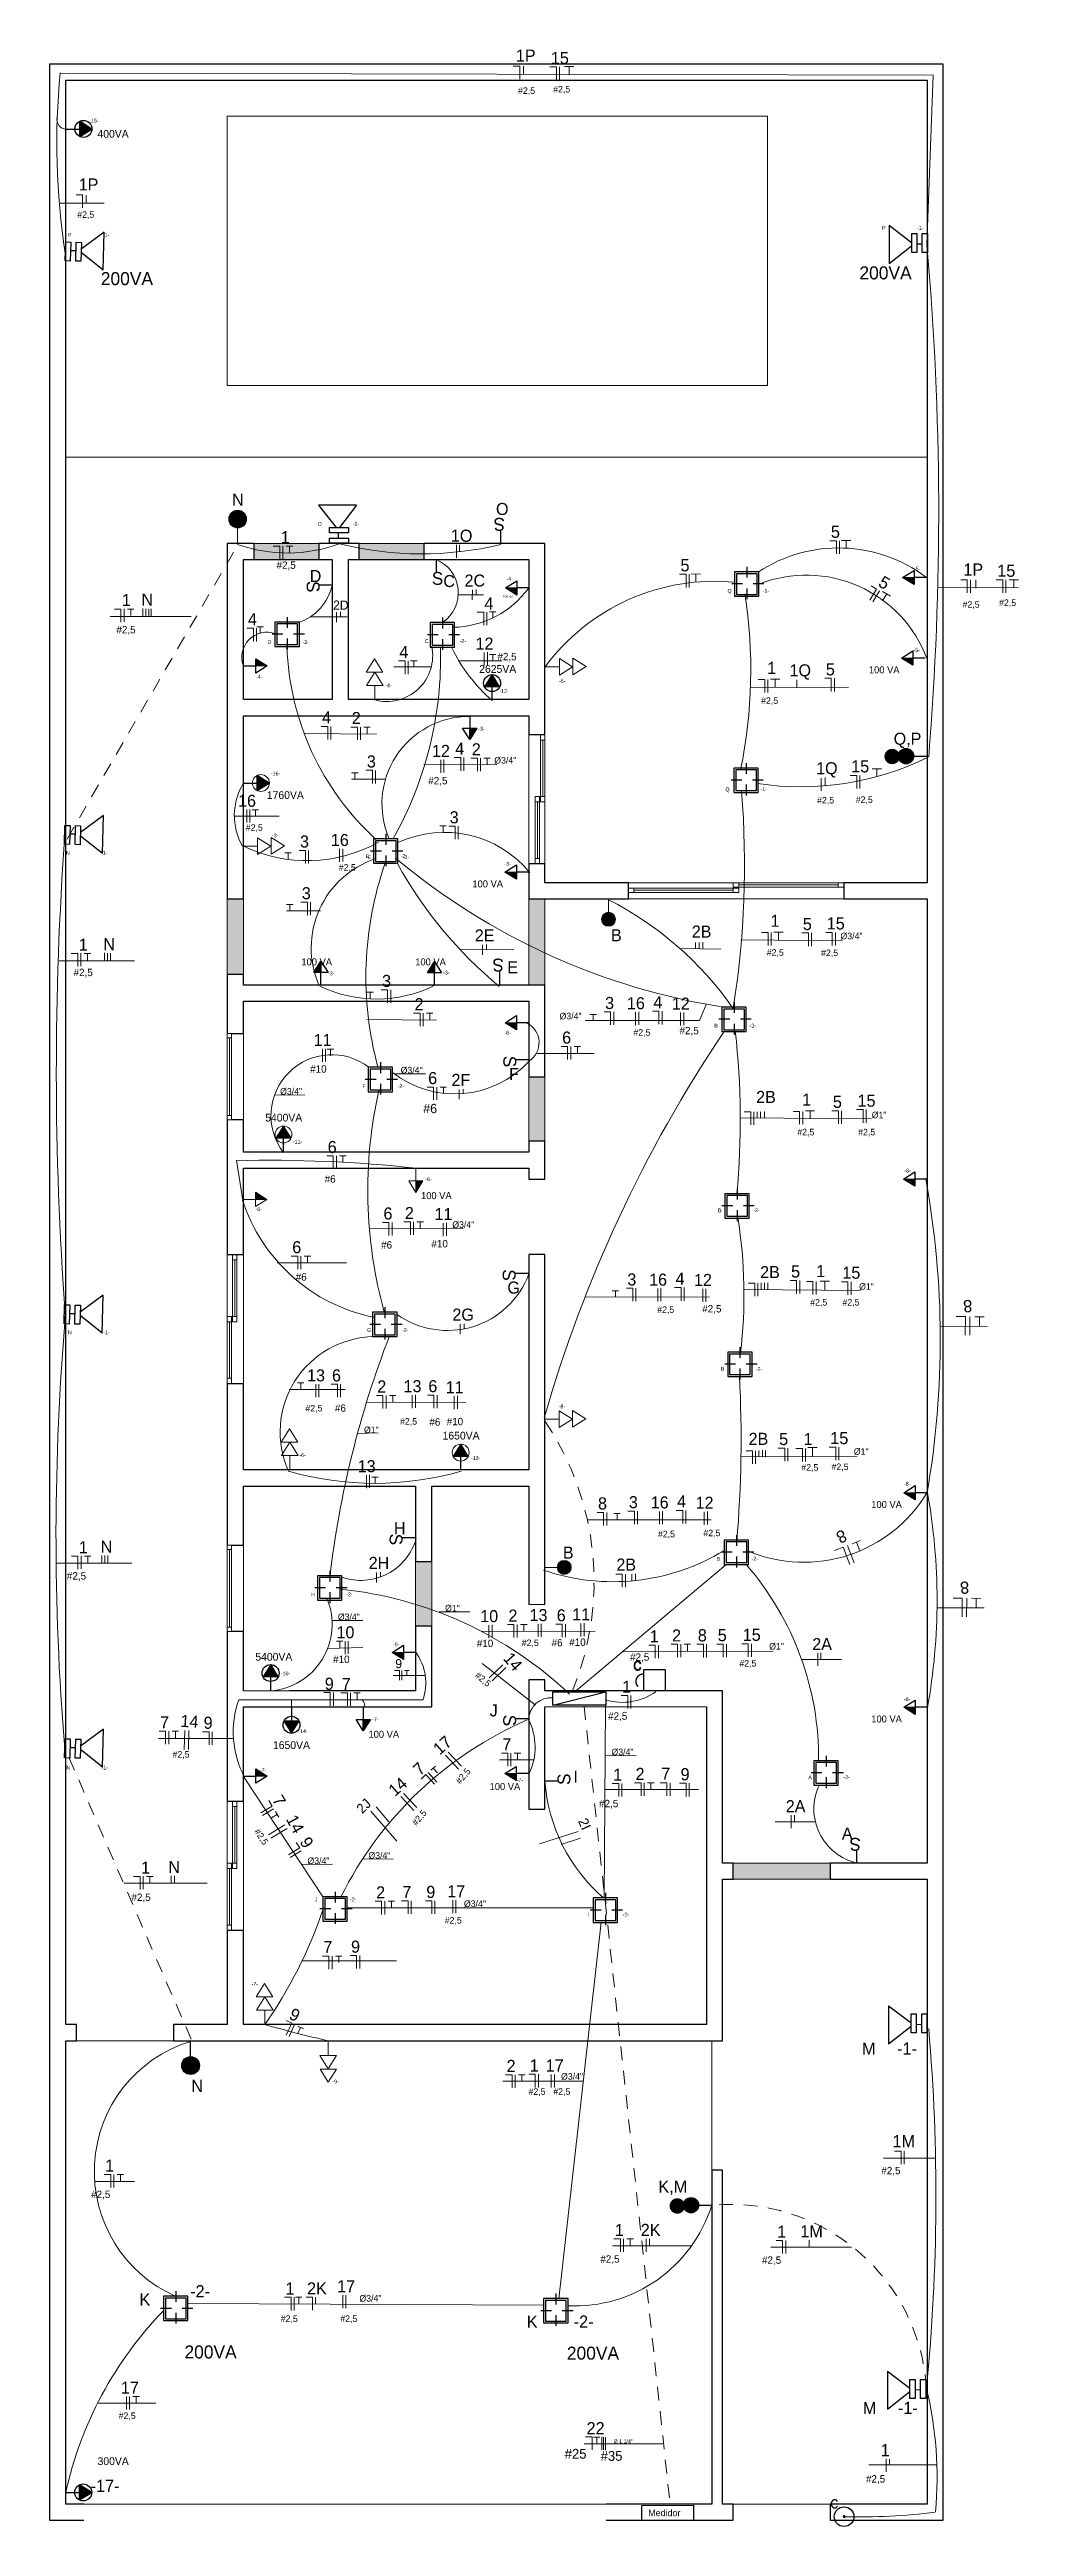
# Model space of a CAD drawing. Header units: metres. Extents: x 37 to 147, y -14 to 160.
# Drawn here: x 56.77 to 65.76, y -11.9 to 11.09 of the extents above; entities that cross this region are included whole.
import ezdxf

# ---------------------------------------------------------------- set-up
doc = ezdxf.new("R2010")
doc.units = ezdxf.units.M
doc.header["$MEASUREMENT"] = 0
doc.linetypes.add('DASHDOT', pattern=[1, 0.5, -0.25, 0, -0.25])
doc.linetypes.add('DASHED', pattern=[1.905, 1.27, -0.635])
for name, color, linetype in [('08', 8, 'Continuous'), ('EE-INTERRUPTOR', 10, 'Continuous'), ('SIMBOLO', 2, 'Continuous'), ('Tomada', 10, 'Continuous')]:
    doc.layers.add(name, color=color, linetype=linetype)
for name, color, linetype, lineweight in [('A-AREA-IDEN', 32, 'Continuous', 9), ('A-DETL', 94, 'Continuous', 9), ('A-DETL-GENF', 92, 'Continuous', 9), ('A-DETL-THIN', 151, 'Continuous', 9), ('A-FLOR', 192, 'Continuous', 9), ('A-FLOR-PATT', 8, 'Continuous', 9), ('A-GLAZ', 151, 'Continuous', 9), ('A-WALL', 18, 'Continuous', 9), ('AL2', 19, 'Continuous', 20), ('AL3', 3, 'Continuous', 30)]:
    doc.layers.add(name, color=color, linetype=linetype, lineweight=lineweight)
doc.styles.add('ROMAND', font='Romand', dxfattribs={"height": 0.3})

msp = doc.modelspace()

# ---------------------------------------------------------------- texts
at = {"color": 1, "style": 'ROMAND'}
for height, p in [(0.123, (62.179, -3.952)), (0.114, (64.012, -11.729))]:
    msp.add_text('c', height=height, dxfattribs=at).set_placement(p)
at = {"layer": 'A-AREA-IDEN', "color": 251, "true_color": 0x636466, "attachment_point": 1}
for s, insert, char_height in [('1P', (61.098, 11.092), 0.1117), ('15', (61.422, 11.07), 0.1127), ('#2,5 ', (61.118, 10.741), 0.0607), ('#2,5 ', (61.444, 10.754), 0.0607), ('-15-', (57.136, 10.449), 0.0355), ('1P', (57.038, 9.895), 0.1117), ('#2,5 ', (57.024, 9.59), 0.0607), ('P', (64.498, 9.454), 0.0355), ('-1-', (64.824, 9.456), 0.0355), ('P', (56.937, 9.388), 0.0355), ('-1-', (57.263, 9.389), 0.0355), ('N', (58.462, 6.969), 0.112), ('O', (59.257, 6.707), 0.0355), ('-1-', (59.582, 6.708), 0.0355), ('O', (60.913, 6.883), 0.112), ('5', (64.023, 6.672), 0.113), ('1', (58.914, 6.621), 0.112), ('1O', (60.493, 6.635), 0.1127), ('#2,5 ', (58.875, 6.34), 0.0686), ('D', (59.183, 6.26), 0.112), ('C', (60.424, 6.214), 0.112), ('2C', (60.621, 6.218), 0.1117), ('5', (62.626, 6.361), 0.113), ('-5-', (64.794, 6.291), 0.0355), ('1P', (65.254, 6.321), 0.1117), ('15', (65.568, 6.31), 0.1127), ('1', (57.439, 6.037), 0.112), ('\\pxql;N', (57.621, 6.04), 0.1117), ('4', (60.805, 6.006), 0.113), ('-4-', (61.009, 6.197), 0.0355), ('Q', (63.063, 6.085), 0.0355), ('-1-', (63.389, 6.086), 0.0355), ('#2,5 ', (65.585, 5.987), 0.0607), ('4', (58.609, 5.859), 0.113), ('2D', (59.4, 5.977), 0.0844), ('#2,5 ', (65.246, 5.971), 0.0607), ('#2,5 ', (57.388, 5.741), 0.0686), ('D', (58.791, 5.609), 0.0355), ('-2-', (59.116, 5.61), 0.0355), ('4', (60.016, 5.556), 0.113), ('C', (60.251, 5.619), 0.0355), ('-2-', (60.576, 5.62), 0.0355), ('12', (60.723, 5.633), 0.1117), ('-5-', (64.79, 5.533), 0.0355), ('#2,5 ', (60.926, 5.491), 0.0686), ('1', (63.432, 5.408), 0.112), ('1Q', (63.639, 5.385), 0.1117), ('5', (63.976, 5.395), 0.113), ('-4-', (58.685, 5.288), 0.0355), ('-4-', (59.884, 5.207), 0.0355), ('-12-', (60.944, 5.157), 0.0355), ('-5-', (61.498, 5.246), 0.0355), ('#2,5 ', (63.375, 5.079), 0.0607), ('4', (59.298, 4.949), 0.113), ('2', (59.574, 4.942), 0.112), ('12', (60.319, 4.637), 0.1117), ('4', (60.534, 4.659), 0.113), ('2', (60.688, 4.652), 0.112), ('-3-', (60.748, 4.805), 0.0355), ('Q,P', (64.606, 4.75), 0.1117), ('-16-', (58.822, 4.389), 0.0355), ('3', (59.714, 4.539), 0.112), ('Ø3/4" ', (60.897, 4.524), 0.0607), ('1Q', (63.886, 4.476), 0.1117), ('15', (64.211, 4.494), 0.1127), ('16', (58.518, 4.174), 0.1117), ('#2,5 ', (60.284, 4.339), 0.0686), ('Q', (63.044, 4.242), 0.0355), ('-1-', (63.37, 4.244), 0.0355), ('#2,5 ', (63.895, 4.154), 0.0607), ('#2,5 ', (64.254, 4.159), 0.0607), ('3', (60.483, 4.021), 0.112), ('#2,5 ', (58.589, 3.9), 0.0607), ('-3-', (58.832, 3.814), 0.0355), ('3', (59.093, 3.796), 0.112), ('16', (59.38, 3.81), 0.1117), ('N', (56.92, 3.652), 0.0355), ('-1-', (57.245, 3.653), 0.0355), ('#2,5 ', (59.453, 3.53), 0.0607), ('E', (59.702, 3.622), 0.0355), ('-2-', (60.028, 3.623), 0.0355), ('-3-', (60.99, 3.551), 0.0355), ('3', (59.11, 3.316), 0.112), ('1', (63.463, 3.06), 0.112), ('5', (63.762, 3.031), 0.113), ('15', (63.984, 3.036), 0.1127), ('1', (57.038, 2.839), 0.112), ('\\pxql;N', (57.266, 2.843), 0.1117), ('2E', (60.716, 2.924), 0.1117), ('B', (61.981, 2.926), 0.112), ('2B', (62.731, 2.96), 0.1117), ('Ø3/4" ', (64.112, 2.893), 0.0607), ('#2,5 ', (56.99, 2.559), 0.0686), ('-3-', (59.353, 2.534), 0.0355), ('-3-', (60.422, 2.541), 0.0355), ('E', (61.018, 2.629), 0.112), ('#2,5 ', (63.427, 2.74), 0.0607), ('#2,5 ', (63.932, 2.737), 0.0607), ('3', (59.855, 2.502), 0.112), ('4', (62.374, 2.304), 0.113), ('2', (60.157, 2.286), 0.112), ('Ø3/4" ', (61.503, 2.15), 0.0607), ('3', (61.926, 2.297), 0.112), ('16', (62.129, 2.295), 0.1117), ('12', (62.546, 2.291), 0.1117), ('11', (59.22, 1.954), 0.1117), ('-6-', (60.99, 1.983), 0.0355), ('6', (61.527, 1.976), 0.112), ('#2,5 ', (62.189, 1.998), 0.0607), ('#2,5 ', (62.617, 2.019), 0.0686), ('B', (62.941, 2.048), 0.0355), ('-2-', (63.267, 2.049), 0.0355), ('#10 ', (59.187, 1.663), 0.0686), ('Ø3/4" ', (60.027, 1.648), 0.0607), ('F', (61.034, 1.639), 0.112), ('Ø3/4" ', (58.908, 1.451), 0.0607), ('F', (59.673, 1.487), 0.0355), ('-2-', (59.999, 1.488), 0.0355), ('6', (60.283, 1.6), 0.112), ('2F', (60.5, 1.583), 0.1117), ('2B', (63.329, 1.425), 0.1117), ('1', (63.756, 1.4), 0.112), ('5', (64.041, 1.38), 0.113), ('15', (64.27, 1.391), 0.1127), ('#6 ', (60.237, 1.305), 0.0867), ('Ø1" ', (64.402, 1.232), 0.0607), ('-11-', (59.027, 0.972), 0.0355), ('6', (59.35, 0.96), 0.112), ('#2,5 ', (63.711, 1.073), 0.0607), ('#2,5 ', (64.276, 1.073), 0.0607), ('-8-', (64.706, 0.703), 0.0355), ('#6 ', (59.322, 0.642), 0.0686), ('-6-', (60.257, 0.624), 0.0355), ('-6-', (58.68, 0.345), 0.0355), ('6', (59.868, 0.343), 0.112), ('2', (60.067, 0.347), 0.112), ('11', (60.342, 0.337), 0.1117), ('B', (62.975, 0.334), 0.0355), ('-2-', (63.301, 0.336), 0.0355), ('6', (59.021, 0.03), 0.112), ('#6 ', (59.846, 0.03), 0.0686), ('#10 ', (60.313, 0.041), 0.0686), ('Ø3/4" ', (60.507, 0.214), 0.0607), ('2B', (63.366, -0.201), 0.1117), ('5', (63.653, -0.195), 0.113), ('1', (63.887, -0.192), 0.112), ('15', (64.129, -0.206), 0.1127), ('#6 ', (59.053, -0.268), 0.0686), ('G', (61.019, -0.345), 0.112), ('3', (62.133, -0.269), 0.112), ('16', (62.335, -0.271), 0.1117), ('4', (62.58, -0.261), 0.113), ('12', (62.752, -0.274), 0.1117), ('Ø1" ', (64.285, -0.36), 0.0607), ('2G', (60.508, -0.596), 0.1117), ('#2,5 ', (62.41, -0.575), 0.0607), ('#2,5 ', (62.828, -0.563), 0.0686), ('#2,5 ', (63.831, -0.507), 0.0607), ('#2,5 ', (64.131, -0.507), 0.0607), ('N', (56.939, -0.799), 0.0355), ('-1-', (57.265, -0.798), 0.0355), ('G', (59.715, -0.776), 0.0355), ('-2-', (60.041, -0.775), 0.0355), ('B', (63, -1.138), 0.0355), ('-2-', (63.326, -1.137), 0.0355), ('13', (59.159, -1.16), 0.1117), ('6', (59.39, -1.16), 0.112), ('2', (59.811, -1.263), 0.112), ('13', (60.055, -1.26), 0.1117), ('6', (60.285, -1.26), 0.112), ('11', (60.446, -1.27), 0.1117), ('#2,5 ', (59.143, -1.49), 0.0607), ('#6 ', (59.417, -1.485), 0.0686), ('#10 ', (60.455, -1.61), 0.0686), ('-8-', (61.495, -1.486), 0.0355), ('Ø1" ', (59.687, -1.691), 0.0607), ('#2,5 ', (60.022, -1.613), 0.0607), ('#6 ', (60.294, -1.614), 0.0686), ('2B', (63.259, -1.749), 0.1117), ('5', (63.542, -1.75), 0.113), ('1', (63.77, -1.751), 0.112), ('15', (64.017, -1.741), 0.1127), ('-6-', (59.087, -1.939), 0.0355), ('13', (59.629, -2.003), 0.1117), ('-13-', (60.681, -1.965), 0.0355), ('#2,5 ', (63.748, -2.04), 0.0607), ('#2,5 ', (64.029, -2.034), 0.0607), ('Ø1" ', (64.236, -1.892), 0.0607), ('-8-', (64.702, -2.204), 0.0355), ('8', (61.86, -2.348), 0.113), ('3', (62.147, -2.337), 0.112), ('16', (62.35, -2.339), 0.1117), ('4', (62.595, -2.329), 0.113), ('12', (62.767, -2.342), 0.1117), ('1', (57.04, -2.756), 0.112), ('\\pxql;N', (57.241, -2.749), 0.1117), ('H', (59.965, -2.578), 0.112), ('#2,5 ', (62.417, -2.658), 0.0607), ('#2,5 ', (62.839, -2.648), 0.0607), ('2H', (59.731, -2.901), 0.1117), ('B', (61.534, -2.805), 0.112), ('2B', (62.031, -2.916), 0.1117), ('B', (62.961, -2.901), 0.0355), ('-2-', (63.286, -2.9), 0.0355), ('#2,5 ', (56.928, -3.043), 0.0686), ('H', (59.196, -3.232), 0.0355), ('Ø3/4" ', (59.444, -3.427), 0.0607), ('-2-', (59.522, -3.231), 0.0355), ('Ø1" ', (60.44, -3.346), 0.0607), ('10', (60.767, -3.395), 0.1117), ('2', (61.029, -3.39), 0.112), ('13', (61.225, -3.385), 0.1117), ('6', (61.477, -3.387), 0.112), ('11', (61.621, -3.379), 0.1117), ('10', (59.432, -3.545), 0.1117), ('#10 ', (60.735, -3.669), 0.0686), ('#2,5 ', (61.152, -3.668), 0.0607), ('#6 ', (61.429, -3.663), 0.0686), ('#10 ', (61.593, -3.658), 0.0686), ('1', (62.341, -3.582), 0.112), ('2', (62.548, -3.574), 0.112), ('8', (62.787, -3.572), 0.113), ('5', (62.972, -3.571), 0.113), ('15', (63.204, -3.568), 0.1127), ('2A', (63.85, -3.654), 0.1117), ('#10 ', (59.4, -3.817), 0.0686), ('-9-', (59.956, -3.696), 0.0355), ('9', (59.978, -3.85), 0.0847), ('#2,5 ', (62.158, -3.796), 0.0686), ('Ø1" ', (63.45, -3.7), 0.0607), ('-10-', (58.915, -3.965), 0.0355), ('9', (59.323, -4.023), 0.112), ('7', (59.481, -4.024), 0.112), ('1', (62.085, -4.05), 0.112), ('J', (60.854, -4.27), 0.112), ('#2,5 ', (61.954, -4.344), 0.0686), ('-8-', (64.7, -4.204), 0.0355), ('7', (57.794, -4.38), 0.112), ('9', (58.198, -4.385), 0.112), ('-14-', (59.077, -4.5), 0.0355), ('-7-', (59.763, -4.392), 0.0355), ('7', (60.972, -4.585), 0.112), ('#2,5 ', (57.909, -4.704), 0.0607), ('Ø3/4" ', (61.985, -4.681), 0.0607), ('N', (56.923, -4.84), 0.0355), ('-1-', (57.249, -4.839), 0.0355), ('-7-', (58.72, -4.861), 0.0355), ('-7-', (61.105, -4.953), 0.0355), ('I', (61.632, -4.886), 0.112), ('1', (62.001, -4.867), 0.112), ('2', (62.209, -4.859), 0.112), ('7', (62.448, -4.857), 0.113), ('9', (62.627, -4.862), 0.113), ('A', (63.814, -4.929), 0.0355), ('-2-', (64.14, -4.928), 0.0355), ('#2,5 ', (61.87, -5.156), 0.0686), ('2A', (63.604, -5.159), 0.1117), ('A', (64.125, -5.413), 0.112), ('1', (57.617, -5.729), 0.112), ('\\pxql;N', (57.871, -5.725), 0.1117), ('Ø3/4" ', (59.162, -5.691), 0.0607), ('Ø3/4" ', (59.728, -5.642), 0.0607), ('2', (59.8, -5.959), 0.112), ('7', (60.044, -5.955), 0.112), ('9', (60.266, -5.955), 0.112), ('17', (60.461, -5.949), 0.1117), ('#2,5 ', (57.528, -6.026), 0.0686), ('J', (59.23, -6.064), 0.0355), ('-2-', (59.556, -6.063), 0.0355), ('Ø3/4" ', (60.615, -6.09), 0.0607), ('I', (61.762, -6.204), 0.0355), ('-2-', (62.088, -6.203), 0.0355), ('#2,5 ', (60.437, -6.244), 0.0607), ('7', (59.31, -6.467), 0.112), ('9', (59.567, -6.463), 0.112), ('-7-', (58.643, -6.847), 0.0355), ('2', (61.011, -7.57), 0.113), ('1', (61.226, -7.565), 0.113), ('17', (61.374, -7.566), 0.1127), ('M', (64.312, -7.41), 0.113), ('-1-', (64.638, -7.408), 0.1127), ('N', (58.083, -7.755), 0.112), ('-9-', (59.394, -7.753), 0.0355), ('Ø3/4" ', (61.517, -7.693), 0.0607), ('#2,5 ', (61.215, -7.834), 0.0607), ('#2,5 ', (61.445, -7.833), 0.0607), ('1M', (64.595, -8.268), 0.1127), ('1', (57.283, -8.496), 0.113), ('K,M', (62.421, -8.69), 0.1127), ('#2,5 ', (64.491, -8.563), 0.0686), ('#2,5 ', (57.153, -8.784), 0.0686), ('1', (62.017, -9.093), 0.113), ('2K', (62.257, -9.092), 0.1127), ('1', (63.524, -9.109), 0.112), ('1M', (63.739, -9.105), 0.1127), ('#2,5 ', (61.882, -9.384), 0.0686), ('#2,5 ', (63.383, -9.394), 0.0686), ('1', (58.959, -9.635), 0.113), ('2K', (59.158, -9.635), 0.1127), ('17', (59.438, -9.615), 0.1127), ('K', (57.602, -9.738), 0.113), ('-2-', (58.073, -9.661), 0.1127), ('Ø3/4" ', (59.645, -9.753), 0.0607), ('#2,5 ', (58.914, -9.942), 0.0607), ('#2,5 ', (59.467, -9.942), 0.0607), ('K', (61.199, -9.944), 0.113), ('-2-', (61.635, -9.943), 0.1127), ('17', (57.43, -10.556), 0.1127), ('M', (64.32, -10.745), 0.113), ('-1-', (64.646, -10.744), 0.1127), ('#2,5 ', (57.409, -10.843), 0.0607), ('22', (61.754, -10.932), 0.1127), ('#25 ', (61.551, -11.181), 0.0907), ('#35 ', (61.885, -11.201), 0.0907), ('Ø 1.1/4"', (62.005, -11.093), 0.0354), ('1', (64.485, -11.136), 0.113), ('-17-', (57.148, -11.468), 0.1127), ('#2,5 ', (64.349, -11.425), 0.0686)]:
    msp.add_mtext(s, dxfattribs=dict(at, insert=insert, char_height=char_height))
at = {"layer": 'A-AREA-IDEN', "attachment_point": 1}
for s, width, gutter_width, heights, insert, char_height in [('400VA', 0.24604, 0.361, [0.0703], (57.212, 10.345), 0.0722), ('200VA', 0.28607, 0.604, [0], (57.243, 9.026), 0.1208), ('200VA', 0.28607, 0.604, [0], (64.288, 9.079), 0.1208), ('100 VA', 0.1502, 0.108, [0], (60.976, 6.024), 0.0216), ('2625VA', 0.24604, 0.361, [0.0703], (60.757, 5.378), 0.0722), ('100 VA', 0.45131, 0.324, [0], (64.376, 5.366), 0.0648), ('1760VA', 0.24604, 0.361, [0.0703], (58.785, 4.207), 0.0722), ('100 VA', 0.45131, 0.324, [0], (60.694, 3.379), 0.0648), ('100 VA', 0.45131, 0.324, [0], (59.106, 2.655), 0.0648), ('100 VA', 0.45131, 0.324, [0], (60.163, 2.655), 0.0648), ('5400VA', 0.24604, 0.361, [0.0703], (58.77, 1.213), 0.0722), ('100 VA', 0.45131, 0.324, [0], (60.217, 0.485), 0.0648), ('1650VA', 0.24604, 0.361, [0.0703], (60.417, -1.739), 0.0722), ('100 VA', 0.45131, 0.324, [0], (64.398, -2.382), 0.0648), ('5400VA', 0.24604, 0.361, [0.0703], (58.678, -3.792), 0.0722), ('100 VA', 0.45131, 0.324, [0], (59.729, -4.515), 0.0648), ('100 VA', 0.45131, 0.324, [0], (64.398, -4.373), 0.0648), ('1650VA', 0.24604, 0.361, [0.0703], (58.842, -4.612), 0.0722), ('100 VA', 0.45131, 0.324, [0], (60.854, -5), 0.0648), ('200VA', 0.28607, 0.604, [0], (58.02, -10.221), 0.1208), ('200VA', 0.28607, 0.604, [0], (61.571, -10.232), 0.1208), ('300VA', 0.24604, 0.361, [0.0703], (57.213, -11.259), 0.0722)]:
    msp.add_mtext_dynamic_manual_height_columns(s, width=width, gutter_width=gutter_width, heights=heights, dxfattribs=dict(at, insert=insert, char_height=char_height))
at = {"layer": 'A-AREA-IDEN', "color": 251, "true_color": 0x636466}
for s, insert, char_height, attachment_point, rotation in [('5', (64.512, 6.213), 0.113, 1, 329.27), ('8', (65.339, -0.627), 0.113, 1, 183.4294), ('8', (64.184, -2.746), 0.113, 1, 204.8033), ('8', (65.31, -3.241), 0.113, 1, 183.4294), ('14', (61.057, -3.774), 0.1117, 1, 311.2082), ('#2,5 ', (60.751, -3.964), 0.0607, 1, 320.5545), ('14', (57.988, -4.366), 0.1117, 1, 356.1856), ('17', (60.316, -4.662), 0.1117, 1, 41.2082), ('7', (60.131, -4.854), 0.112, 1, 42.1152), ('14', (59.901, -5.046), 0.1117, 1, 41.2082), ('#2,5 ', (60.534, -4.977), 0.0607, 1, 50.5545), ('7', (58.925, -5.098), 0.112, 1, 301.2383), ('2J', (59.653, -5.181), 0.0899, 2, 44.4303), ('#2,5 ', (60.127, -5.363), 0.0607, 1, 50.5545), ('#2,5 ', (58.716, -5.416), 0.0607, 1, 303.1207), ('14', (59.058, -5.281), 0.1117, 1, 298.4935), ('9', (59.182, -5.487), 0.112, 1, 301.2383), ('2I', (61.757, -5.314), 0.0927, 1, 294.1623), ('9', (59.03, -7.083), 0.112, 1, 334.7811)]:
    msp.add_mtext(s, dxfattribs=dict(at, insert=insert, char_height=char_height, attachment_point=attachment_point, rotation=rotation))
at = {"layer": 'A-AREA-IDEN', "color": 7, "true_color": 0xffffff, "char_height": 0.0355, "attachment_point": 1}
for s, insert in [('E', (59.72, 3.612)), ('-2-', (60.046, 3.613))]:
    msp.add_mtext(s, dxfattribs=dict(at, insert=insert))
at = {"layer": 'A-AREA-IDEN', "color": 251, "true_color": 0x636466, "insert": (63.173, -3.858), "char_height": 0.0607, "width": 0.25305, "attachment_point": 1}
msp.add_mtext('#2,5 ', dxfattribs=at)
at = {"layer": 'EE-INTERRUPTOR', "ltscale": 63}
for rotation, p in [(180, (60.997, 6.744)), (0, (60.317, 6.123)), (270, (59.155, 6.159)), (180, (60.986, 2.653)), (270, (60.981, 1.751)), (270, (60.975, -0.231)), (270, (59.925, -2.685)), (270, (60.98, -4.366)), (90, (61.604, -5.018)), (180, (64.302, -5.509))]:
    msp.add_text('S', height=0.119, rotation=rotation, dxfattribs=at).set_placement(p)
at = {"layer": 'Tomada', "color": 18, "true_color": 0x000000, "insert": (62.327, -11.744), "char_height": 0.0618, "attachment_point": 1}
msp.add_mtext_dynamic_manual_height_columns('Medidor', width=0.49522, gutter_width=0.309, heights=[0], dxfattribs=at)

# ---------------------------------------------------------------- blocks, each defined once
blk = doc.blocks.new('Janela de correr - 2 Painéis - _120x100_MultiNucleo-524294-00-Térreo')
at = {"layer": 'A-GLAZ', "lineweight": 18}
for p, q in [((-0.6, 0.075), (-0.55, 0.075)), ((-0.55, 0.035), (-0.6, 0.035)), ((-0.55, 0.075), (-0.55, 0.035)), ((-0.025, 0.055), (-0.55, 0.055)), ((-0.55, 0.055), (-0.025, 0.055)), ((-0.025, 0.075), (0.025, 0.075)), ((-0.025, 0.035), (-0.025, 0.075)), ((0.025, 0.035), (-0.025, 0.035)), ((-0.025, 0.025), (0.025, 0.025)), ((-0.025, -0.015), (-0.025, 0.025)), ((0.025, 0.075), (0.025, 0.035)), ((0.025, 0.025), (0.025, -0.015)), ((0.025, 0.005), (0.55, 0.005)), ((0.55, 0.005), (0.025, 0.005)), ((0.55, 0.025), (0.6, 0.025)), ((0.55, -0.015), (0.55, 0.025)), ((0.025, -0.015), (-0.025, -0.015)), ((0.6, -0.015), (0.55, -0.015))]:
    blk.add_line(p, q, dxfattribs=at)
at = {"layer": 'A-GLAZ'}
for p, q in [((-0.55, 0.075), (-0.025, 0.075)), ((-0.025, 0.035), (-0.55, 0.035)), ((0.025, 0.025), (0.55, 0.025)), ((0.55, -0.015), (0.025, -0.015))]:
    blk.add_line(p, q, dxfattribs=at)
blk = doc.blocks.new('Janela de correr - 2 Painéis - _200x100_MultiNucleo-384144-00-Térreo')
at = {"layer": 'A-GLAZ', "lineweight": 18}
for p, q in [((0.025, 0.015), (-0.025, 0.015)), ((-0.025, 0.015), (-0.025, -0.025)), ((0.025, -0.025), (0.025, 0.015)), ((0.95, 0.015), (0.95, -0.025)), ((1, 0.015), (0.95, 0.015)), ((-0.95, -0.035), (-1, -0.035)), ((-1, -0.075), (-0.95, -0.075)), ((-0.95, -0.075), (-0.95, -0.035)), ((-0.025, -0.055), (-0.95, -0.055)), ((-0.95, -0.055), (-0.025, -0.055)), ((-0.025, -0.025), (0.025, -0.025)), ((-0.025, -0.035), (-0.025, -0.075)), ((0.025, -0.035), (-0.025, -0.035)), ((-0.025, -0.075), (0.025, -0.075)), ((0.025, -0.005), (0.95, -0.005)), ((0.95, -0.005), (0.025, -0.005)), ((0.025, -0.075), (0.025, -0.035)), ((0.95, -0.025), (1, -0.025))]:
    blk.add_line(p, q, dxfattribs=at)
at = {"layer": 'A-GLAZ'}
for p, q in [((0.95, 0.015), (0.025, 0.015)), ((-0.025, -0.035), (-0.95, -0.035)), ((-0.95, -0.075), (-0.025, -0.075)), ((0.025, -0.025), (0.95, -0.025))]:
    blk.add_line(p, q, dxfattribs=at)
blk = doc.blocks.new('Janela Maxim-ar - Painel 1 - _80x60_MultiNucleo-575731-00-Térreo')
at = {"layer": 'A-GLAZ', "lineweight": 18}
for p, q in [((-0.4, 0.075), (-0.36, 0.075)), ((-0.4, 0.035), (-0.4, 0.075)), ((-0.36, 0.035), (-0.4, 0.035)), ((-0.36, 0.075), (-0.36, 0.035)), ((-0.36, 0.055), (0.36, 0.055)), ((0.36, 0.075), (0.4, 0.075)), ((0.36, 0.035), (0.36, 0.075)), ((0.4, 0.035), (0.36, 0.035)), ((0.4, 0.075), (0.4, 0.035))]:
    blk.add_line(p, q, dxfattribs=at)
at = {"layer": 'A-GLAZ'}
for p, q in [((-0.36, 0.075), (0.36, 0.075)), ((0.36, 0.035), (-0.36, 0.035))]:
    blk.add_line(p, q, dxfattribs=at)
blk = doc.blocks.new('Janela Maxim-ar - Painel 1 - _80x60_MultiNucleo-575926-00-Térreo')
at = {"layer": 'A-GLAZ', "lineweight": 18}
for p, q in [((-0.4, -0.035), (-0.4, -0.075)), ((-0.36, -0.035), (-0.4, -0.035)), ((-0.4, -0.075), (-0.36, -0.075)), ((-0.36, -0.075), (-0.36, -0.035)), ((-0.36, -0.055), (0.36, -0.055)), ((0.4, -0.035), (0.36, -0.035)), ((0.36, -0.035), (0.36, -0.075)), ((0.36, -0.075), (0.4, -0.075)), ((0.4, -0.075), (0.4, -0.035))]:
    blk.add_line(p, q, dxfattribs=at)
at = {"layer": 'A-GLAZ'}
for p, q in [((0.36, -0.035), (-0.36, -0.035)), ((-0.36, -0.075), (0.36, -0.075))]:
    blk.add_line(p, q, dxfattribs=at)
blk = doc.blocks.new('A$C2d1ab4d6')
for points in [[(27, 158), (27, 27), (158, 27), (158, 158)], [(37, 148), (37, 37), (148, 37), (148, 148)]]:
    blk.add_lwpolyline(points, close=True)
at = {"layer": '08', "linetype": 'DASHDOT'}
for p, q in [((93, 185), (93, 0)), ((185, 93), (0, 93))]:
    blk.add_line(p, q, dxfattribs=at)

# ---------------------------------------------------------------- hatches: boundary and pattern name
at = {"true_color": 0x000000}
h = msp.add_hatch(color=18, dxfattribs=at)
h.dxf.hatch_style = 1
h.paths.add_polyline_path([(58.597, 6.733, 1), (58.432, 6.733, 1)])
at = {"ltscale": 50}
h = msp.add_hatch(color=1, dxfattribs=at)
h.dxf.hatch_style = 1
h.paths.add_polyline_path([(61.108, 6.028), (61.108, 6.095), (61.002, 6.095)])
h = msp.add_hatch(color=1, dxfattribs=at)
h.dxf.hatch_style = 1
h.paths.add_polyline_path([(64.795, 6.125), (64.795, 6.191), (64.689, 6.191)])
h = msp.add_hatch(color=1, dxfattribs=at)
h.dxf.hatch_style = 1
h.paths.add_polyline_path([(58.683, 5.436), (58.683, 5.37), (58.789, 5.37)])
h = msp.add_hatch(color=1, dxfattribs=at)
h.dxf.hatch_style = 1
h.paths.add_polyline_path([(64.784, 5.376), (64.784, 5.443), (64.678, 5.443)])
h = msp.add_hatch(color=1, dxfattribs=at)
h.dxf.hatch_style = 1
h.paths.add_polyline_path([(60.735, 4.792), (60.669, 4.792), (60.669, 4.686)])
h = msp.add_hatch(color=1)
h.dxf.hatch_style = 1
h.paths.add_polyline_path([(64.52, 4.529, 1), (64.663, 4.529, 1)])
h = msp.add_hatch(color=1)
h.dxf.hatch_style = 1
h.paths.add_polyline_path([(64.65, 4.532, 1), (64.793, 4.532, 1)])
h = msp.add_hatch(color=1, dxfattribs=at)
h.dxf.hatch_style = 1
h.paths.add_polyline_path([(61.102, 3.39), (61.102, 3.456), (60.996, 3.456)])
at = {"true_color": 0x000000}
h = msp.add_hatch(color=18, dxfattribs=at)
h.dxf.hatch_style = 1
h.paths.add_polyline_path([(61.893, 3.018, 1), (62.023, 3.018, 1)])
at = {"ltscale": 63}
h = msp.add_hatch(color=1, dxfattribs=at)
h.dxf.hatch_style = 1
h.paths.add_polyline_path([(59.221, 2.524), (59.287, 2.524), (59.287, 2.63)])
h = msp.add_hatch(color=1, dxfattribs=at)
h.dxf.hatch_style = 1
h.paths.add_polyline_path([(60.276, 2.52), (60.342, 2.52), (60.342, 2.626)])
h = msp.add_hatch(color=1, dxfattribs=at)
h.dxf.hatch_style = 1
h.paths.add_polyline_path([(61.103, 1.991), (61.103, 2.057), (60.997, 2.057)])
at = {"ltscale": 50}
h = msp.add_hatch(color=1, dxfattribs=at)
h.dxf.hatch_style = 1
h.paths.add_polyline_path([(64.803, 0.541), (64.803, 0.607), (64.697, 0.607)])
h = msp.add_hatch(color=1, dxfattribs=at)
h.dxf.hatch_style = 1
h.paths.add_polyline_path([(64.806, -2.371), (64.806, -2.305), (64.7, -2.305)])
at = {"true_color": 0x000000}
h = msp.add_hatch(color=18, dxfattribs=at)
h.dxf.hatch_style = 1
h.paths.add_polyline_path([(61.612, -2.998, 1), (61.482, -2.998, 1)])
at = {"ltscale": 50}
h = msp.add_hatch(color=1, dxfattribs=at)
h.dxf.hatch_style = 1
h.paths.add_polyline_path([(60.054, -3.853), (60.054, -3.787), (59.948, -3.787)])
h = msp.add_hatch(color=1, dxfattribs=at)
h.dxf.hatch_style = 1
h.paths.add_polyline_path([(64.806, -4.363), (64.806, -4.296), (64.7, -4.296)])
h = msp.add_hatch(color=1, dxfattribs=at)
h.dxf.hatch_style = 1
h.paths.add_polyline_path([(59.747, -4.41), (59.681, -4.41), (59.681, -4.516)])
h = msp.add_hatch(color=1, dxfattribs=at)
h.dxf.hatch_style = 1
h.paths.add_polyline_path([(58.683, -4.869), (58.683, -4.935), (58.789, -4.935)])
h = msp.add_hatch(color=1, dxfattribs=at)
h.dxf.hatch_style = 1
h.paths.add_polyline_path([(61.101, -4.977), (61.101, -4.911), (60.995, -4.911)])
at = {"true_color": 0x000000}
h = msp.add_hatch(color=18, dxfattribs=at)
h.dxf.hatch_style = 1
h.paths.add_polyline_path([(57.994, -7.623, 1), (58.159, -7.623, 1)])
at = {"true_color": 0xcd2027}
h = msp.add_hatch(color=242, dxfattribs=at)
h.dxf.hatch_style = 1
h.paths.add_polyline_path([(62.525, -8.926, 1), (62.668, -8.926, 1)])
h = msp.add_hatch(color=242, dxfattribs=at)
h.dxf.hatch_style = 1
h.paths.add_polyline_path([(62.652, -8.919, 1), (62.795, -8.919, 1)])
at = {"layer": 'A-FLOR-PATT'}
h = msp.add_hatch(dxfattribs=at)
h.set_pattern_fill('FP_6', color=256, style=0, pattern_type=2)
h.set_pattern_definition([(0, (18.30255, 0.06135), (0.406, 0.102), [0.034, -0.271, 0.034, -0.271, -1.626]), (0, (18.30255, 0.06135), (0.406, 0.102), [-0.61, 0.034, -0.576, 0.034, -0.271, -0.711]), (0, (18.30255, 0.06135), (0.406, 0.102), [-1.524, 0.034, -0.17, 0.034, -0.474]), (120, (18.45455, 0.11235), (-0.2913346, 0.30060631), [0.034, -0.271, 0.034, -0.271, -1.626]), (120, (18.45455, 0.11235), (-0.2913346, 0.30060631), [-0.61, 0.034, -0.576, 0.034, -0.271, -0.711]), (120, (18.45455, 0.11235), (-0.2913346, 0.30060631), [-1.524, 0.034, -0.17, 0.034, -0.474]), (240, (18.50555, 0.31535), (-0.1146654, -0.40260631), [0.034, -0.271, 0.034, -0.271, -1.626]), (240, (18.50555, 0.31535), (-0.1146654, -0.40260631), [-0.61, 0.034, -0.576, 0.034, -0.271, -0.711]), (240, (18.50555, 0.31535), (-0.1146654, -0.40260631), [-1.524, 0.034, -0.17, 0.034, -0.474])])
h.paths.add_polyline_path([(64.017, -5.893), (64.017, -5.743), (63.117, -5.743), (63.117, -5.893)], flags=0)
h.paths.add_polyline_path([(60.167, -3.543), (60.317, -3.543), (60.317, -2.943), (60.167, -2.943), (60.167, -2.984)], flags=0)
h.paths.add_polyline_path([(61.217, 0.957), (61.367, 0.957), (61.367, 1.557), (61.217, 1.557), (61.217, 1.535)], flags=0)
h.paths.add_polyline_path([(61.217, 2.407), (61.367, 2.407), (61.367, 3.207), (61.217, 3.207), (61.217, 2.438)], flags=0)
h.paths.add_polyline_path([(58.567, 2.507), (58.567, 3.207), (58.417, 3.207), (58.417, 2.507)], flags=0)
h.paths.add_polyline_path([(59.642, 6.357), (60.242, 6.357), (60.242, 6.507), (59.642, 6.507)], flags=0)
h.paths.add_polyline_path([(58.667, 6.357), (59.267, 6.357), (59.267, 6.507), (58.667, 6.507)], flags=0)
at = {"layer": 'AL2', "ltscale": 63}
h = msp.add_hatch(color=1, dxfattribs=at)
h.dxf.hatch_style = 1
h.paths.add_polyline_path([(58.68, 0.484), (58.68, 0.418), (58.786, 0.418)])
h = msp.add_hatch(color=1, dxfattribs=at)
h.dxf.hatch_style = 1
h.paths.add_polyline_path([(60.235, 0.589), (60.169, 0.589), (60.169, 0.483)])
at = {"layer": 'AL3', "ltscale": 2, "true_color": 0x139b48}
h = msp.add_hatch(color=114, dxfattribs=at)
h.dxf.hatch_style = 1
h.paths.add_polyline_path([(57.161, 10.354), (57.048, 10.426), (57.048, 10.285)])
h = msp.add_hatch(color=114, dxfattribs=at)
h.dxf.hatch_style = 1
h.paths.add_polyline_path([(60.878, 5.289), (60.806, 5.176), (60.947, 5.176)])
h = msp.add_hatch(color=114, dxfattribs=at)
h.dxf.hatch_style = 1
h.paths.add_polyline_path([(58.808, 4.282), (58.695, 4.354), (58.695, 4.213)])
h = msp.add_hatch(color=114, dxfattribs=at)
h.dxf.hatch_style = 1
h.paths.add_polyline_path([(58.941, 1.098), (58.869, 0.985), (59.01, 0.985)])
h = msp.add_hatch(color=114, dxfattribs=at)
h.dxf.hatch_style = 1
h.paths.add_polyline_path([(60.586, -1.855), (60.514, -1.968), (60.655, -1.968)])
h = msp.add_hatch(color=114, dxfattribs=at)
h.dxf.hatch_style = 1
h.paths.add_polyline_path([(58.822, -3.9), (58.75, -4.014), (58.89, -4.013)])
h = msp.add_hatch(color=114, dxfattribs=at)
h.dxf.hatch_style = 1
h.paths.add_polyline_path([(59.013, -4.537), (59.085, -4.424), (58.944, -4.424)])
h = msp.add_hatch(color=114, dxfattribs=at)
h.dxf.hatch_style = 1
h.paths.add_polyline_path([(57.159, -11.587), (57.046, -11.515), (57.046, -11.655)])

# ---------------------------------------------------------------- linework, layer by layer
at = {"color": 1, "ltscale": 63}
for p, q in [((64.689, 6.191), (64.795, 6.257)), ((64.795, 6.257), (64.795, 6.125)), ((61.002, 6.095), (61.108, 6.161)), ((61.108, 6.028), (61.002, 6.095)), ((61.002, 6.095), (61.108, 6.095)), ((61.108, 6.161), (61.108, 6.028)), ((61.222, 6.095), (61.108, 6.095)), ((64.795, 6.125), (64.689, 6.191)), ((64.689, 6.191), (64.795, 6.191)), ((64.909, 6.191), (64.795, 6.191)), ((58.569, 5.37), (58.683, 5.37)), ((58.683, 5.304), (58.683, 5.436)), ((58.683, 5.436), (58.789, 5.37)), ((58.789, 5.37), (58.683, 5.304)), ((58.789, 5.37), (58.683, 5.37)), ((64.678, 5.443), (64.784, 5.509)), ((64.784, 5.376), (64.678, 5.443)), ((64.678, 5.443), (64.784, 5.443)), ((64.784, 5.509), (64.784, 5.376)), ((64.897, 5.443), (64.784, 5.443)), ((60.669, 4.905), (60.669, 4.792)), ((60.603, 4.792), (60.735, 4.792)), ((60.669, 4.686), (60.603, 4.792)), ((60.735, 4.792), (60.669, 4.686)), ((60.669, 4.686), (60.669, 4.792)), ((60.996, 3.456), (61.102, 3.522)), ((61.102, 3.39), (60.996, 3.456)), ((60.996, 3.456), (61.102, 3.456)), ((61.102, 3.522), (61.102, 3.39)), ((61.216, 3.456), (61.102, 3.456)), ((59.221, 2.524), (59.287, 2.63)), ((59.287, 2.63), (59.354, 2.524)), ((59.287, 2.63), (59.287, 2.524)), ((60.276, 2.52), (60.342, 2.626)), ((60.342, 2.626), (60.408, 2.52)), ((60.342, 2.626), (60.342, 2.52)), ((59.354, 2.524), (59.221, 2.524)), ((59.287, 2.411), (59.287, 2.524)), ((60.408, 2.52), (60.276, 2.52)), ((60.342, 2.406), (60.342, 2.52)), ((60.997, 2.057), (61.103, 2.124)), ((61.103, 2.124), (61.103, 1.991)), ((61.103, 1.991), (60.997, 2.057)), ((60.997, 2.057), (61.103, 2.057)), ((61.217, 2.057), (61.103, 2.057)), ((64.697, 0.607), (64.803, 0.673)), ((64.803, 0.541), (64.697, 0.607)), ((64.697, 0.607), (64.803, 0.607)), ((64.803, 0.673), (64.803, 0.541)), ((64.917, 0.607), (64.803, 0.607)), ((64.7, -2.305), (64.806, -2.238)), ((64.806, -2.238), (64.806, -2.371)), ((64.806, -2.371), (64.7, -2.305)), ((64.7, -2.305), (64.806, -2.305)), ((64.919, -2.305), (64.806, -2.305)), ((59.681, -4.297), (59.681, -4.41)), ((64.7, -4.296), (64.806, -4.23)), ((64.806, -4.363), (64.7, -4.296)), ((64.7, -4.296), (64.806, -4.296)), ((64.806, -4.23), (64.806, -4.363)), ((64.919, -4.296), (64.806, -4.296)), ((59.615, -4.41), (59.747, -4.41)), ((59.681, -4.516), (59.615, -4.41)), ((59.747, -4.41), (59.681, -4.516)), ((59.681, -4.516), (59.681, -4.41)), ((58.57, -4.935), (58.683, -4.935)), ((58.683, -5.001), (58.683, -4.869)), ((58.683, -4.869), (58.789, -4.935)), ((58.789, -4.935), (58.683, -5.001)), ((58.789, -4.935), (58.683, -4.935)), ((60.995, -4.911), (61.101, -4.845)), ((61.101, -4.977), (60.995, -4.911)), ((60.995, -4.911), (61.101, -4.911)), ((61.101, -4.845), (61.101, -4.977)), ((61.215, -4.911), (61.101, -4.911))]:
    msp.add_line(p, q, dxfattribs=at)
at = {"color": 1}
for p, q in [((64.721, 4.532), (64.917, 4.532)), ((62.286, -4.143), (62.286, -3.946)), ((62.286, -3.946), (62.484, -3.946)), ((62.484, -3.946), (62.484, -4.143)), ((62.484, -4.143), (62.286, -4.143)), ((58.077, -7.623), (58.077, -7.393))]:
    msp.add_line(p, q, dxfattribs=at)
at = {"color": 1, "ltscale": 50}
for p, q in [((59.948, -3.787), (60.054, -3.72)), ((60.054, -3.853), (59.948, -3.787)), ((59.948, -3.787), (60.054, -3.787)), ((60.054, -3.72), (60.054, -3.853)), ((60.168, -3.787), (60.054, -3.787))]:
    msp.add_line(p, q, dxfattribs=at)
at = {"color": 242, "true_color": 0xcd2027}
msp.add_line((62.724, -8.919), (62.917, -8.919), dxfattribs=at)
at = {"color": 1}
msp.add_lwpolyline([(61.441, -4.277), (61.441, -4.152), (61.934, -4.152), (61.934, -4.277)], close=True, dxfattribs=at)
msp.add_lwpolyline([(61.441, -4.277), (61.934, -4.152)], dxfattribs=at)
at = {"color": 1, "ltscale": 50}
msp.add_circle((60.877, 5.211), 0.0785, dxfattribs=at)
at = {"color": 1}
for centre, radius in [((64.721, 4.532), 0.0714), ((58.077, -7.623), 0.0825), ((64.146, -11.81), 0.0913)]:
    msp.add_circle(centre, radius, dxfattribs=at)
at = {"color": 1, "ltscale": 63}
msp.add_circle((58.82, -3.979), 0.0785, dxfattribs=at)
at = {"color": 242, "true_color": 0xcd2027}
msp.add_circle((62.724, -8.919), 0.0714, dxfattribs=at)
at = {"color": 1}
for centre, radius, start, end in [((62.278, -4.057), 0.0675, 82.6187, 224.2802), ((64.146, -11.81), 0.00856, 0, 180), ((64.146, -11.81), 0.00856, 180, 0)]:
    msp.add_arc(centre, radius, start, end, dxfattribs=at)
at = {"layer": 'A-AREA-IDEN', "color": 251, "true_color": 0x636466}
for p, q in [((61.072, 10.939), (61.133, 10.939)), ((61.133, 10.939), (61.133, 10.818)), ((61.167, 10.938), (61.167, 10.863)), ((61.413, 10.93), (61.474, 10.93)), ((61.474, 10.93), (61.474, 10.808)), ((61.503, 10.93), (61.503, 10.808)), ((61.549, 10.934), (61.635, 10.933)), ((61.593, 10.933), (61.593, 10.858)), ((56.858, 9.665), (57.273, 9.666)), ((57.013, 9.742), (57.073, 9.742)), ((57.073, 9.742), (57.073, 9.622)), ((57.107, 9.741), (57.107, 9.666)), ((58.845, 6.482), (58.905, 6.482)), ((58.905, 6.482), (58.905, 6.362)), ((58.934, 6.485), (58.934, 6.364)), ((58.965, 6.482), (59.025, 6.482)), ((58.996, 6.482), (58.996, 6.422)), ((60.545, 6.495), (60.545, 6.373)), ((60.574, 6.495), (60.574, 6.434)), ((64.014, 6.532), (64.075, 6.532)), ((64.075, 6.532), (64.075, 6.41)), ((64.104, 6.532), (64.104, 6.41)), ((64.122, 6.535), (64.208, 6.535)), ((64.166, 6.535), (64.165, 6.46)), ((62.617, 6.221), (62.678, 6.221)), ((62.678, 6.221), (62.678, 6.099)), ((62.707, 6.221), (62.707, 6.099)), ((62.724, 6.224), (62.811, 6.223)), ((62.768, 6.224), (62.768, 6.149)), ((60.559, 6.031), (60.798, 6.031)), ((60.694, 6.075), (60.693, 5.982)), ((60.73, 6.078), (60.73, 6.033)), ((64.448, 6.083), (64.386, 5.979)), ((64.396, 6.115), (64.448, 6.083)), ((64.473, 6.068), (64.411, 5.964)), ((64.541, 6.038), (64.502, 5.974)), ((64.503, 6.061), (64.577, 6.017)), ((65.014, 6.098), (65.764, 6.096)), ((65.229, 6.168), (65.289, 6.168)), ((65.289, 6.168), (65.289, 6.047)), ((65.318, 6.168), (65.318, 6.047)), ((65.369, 6.169), (65.368, 6.093)), ((65.559, 6.17), (65.62, 6.17)), ((65.62, 6.17), (65.62, 6.048)), ((65.649, 6.17), (65.649, 6.048)), ((65.679, 6.17), (65.765, 6.169)), ((65.723, 6.169), (65.722, 6.094)), ((57.33, 5.829), (58.082, 5.829)), ((57.369, 5.898), (57.43, 5.898)), ((57.43, 5.898), (57.43, 5.777)), ((57.459, 5.901), (57.459, 5.78)), ((57.49, 5.898), (57.55, 5.898)), ((57.521, 5.898), (57.521, 5.838)), ((57.632, 5.902), (57.632, 5.835)), ((57.66, 5.901), (57.66, 5.834)), ((57.689, 5.901), (57.689, 5.835)), ((57.712, 5.899), (57.712, 5.833)), ((59.188, 5.825), (59.532, 5.826)), ((59.433, 5.868), (59.432, 5.776)), ((59.469, 5.871), (59.469, 5.827)), ((60.739, 5.87), (60.8, 5.87)), ((60.8, 5.87), (60.8, 5.748)), ((60.829, 5.87), (60.829, 5.748)), ((60.852, 5.872), (60.912, 5.872)), ((60.883, 5.872), (60.883, 5.812)), ((58.6, 5.719), (58.66, 5.719)), ((58.66, 5.719), (58.66, 5.597)), ((58.69, 5.719), (58.69, 5.597)), ((58.693, 5.732), (58.753, 5.732)), ((58.724, 5.732), (58.724, 5.672)), ((60.316, 5.36), (59.963, 5.36)), ((60.007, 5.416), (60.068, 5.416)), ((60.068, 5.416), (60.068, 5.294)), ((60.097, 5.416), (60.097, 5.294)), ((60.119, 5.418), (60.18, 5.418)), ((60.15, 5.418), (60.15, 5.357)), ((60.569, 5.417), (60.968, 5.417)), ((60.804, 5.495), (60.804, 5.374)), ((60.833, 5.497), (60.833, 5.376)), ((60.852, 5.475), (60.913, 5.475)), ((60.883, 5.475), (60.883, 5.415)), ((63.282, 5.171), (64.186, 5.172)), ((63.348, 5.243), (63.409, 5.243)), ((63.409, 5.243), (63.409, 5.122)), ((63.438, 5.243), (63.438, 5.122)), ((63.461, 5.248), (63.548, 5.247)), ((63.506, 5.247), (63.505, 5.172)), ((63.707, 5.241), (63.707, 5.166)), ((63.966, 5.255), (64.027, 5.255)), ((64.027, 5.255), (64.027, 5.134)), ((64.057, 5.255), (64.057, 5.133)), ((59.13, 4.743), (59.804, 4.735)), ((59.289, 4.809), (59.35, 4.809)), ((59.35, 4.809), (59.35, 4.687)), ((59.379, 4.809), (59.379, 4.687)), ((59.566, 4.803), (59.626, 4.803)), ((59.626, 4.803), (59.626, 4.683)), ((59.655, 4.803), (59.655, 4.683)), ((59.686, 4.803), (59.746, 4.803)), ((59.717, 4.803), (59.717, 4.743)), ((59.572, 4.378), (59.633, 4.378)), ((59.603, 4.378), (59.603, 4.317)), ((59.705, 4.401), (59.765, 4.401)), ((59.765, 4.401), (59.765, 4.28)), ((59.794, 4.4), (59.794, 4.28)), ((60.244, 4.454), (60.922, 4.453)), ((60.4, 4.498), (60.4, 4.378)), ((60.429, 4.5), (60.429, 4.38)), ((60.525, 4.519), (60.586, 4.519)), ((60.586, 4.519), (60.586, 4.397)), ((60.615, 4.519), (60.615, 4.397)), ((60.679, 4.514), (60.74, 4.514)), ((60.74, 4.514), (60.74, 4.393)), ((60.769, 4.514), (60.769, 4.393)), ((60.8, 4.514), (60.86, 4.514)), ((60.831, 4.514), (60.831, 4.453)), ((64.407, 4.416), (64.493, 4.415)), ((64.451, 4.415), (64.45, 4.34)), ((59.887, 4.319), (59.572, 4.319)), ((63.933, 4.329), (63.933, 4.209)), ((63.97, 4.333), (63.97, 4.258)), ((64.202, 4.354), (64.263, 4.354)), ((64.263, 4.354), (64.263, 4.233)), ((64.292, 4.354), (64.292, 4.232)), ((58.483, 3.976), (58.9, 3.976)), ((58.598, 4.036), (58.598, 3.915)), ((58.628, 4.038), (58.628, 3.917)), ((58.648, 4.034), (58.709, 4.034)), ((58.679, 4.034), (58.679, 3.973)), ((60.39, 3.887), (60.451, 3.887)), ((60.421, 3.887), (60.421, 3.827)), ((60.474, 3.882), (60.534, 3.882)), ((60.534, 3.882), (60.534, 3.761)), ((60.563, 3.882), (60.563, 3.761)), ((58.952, 3.634), (59.012, 3.634)), ((58.983, 3.634), (58.983, 3.574)), ((59.084, 3.657), (59.144, 3.657)), ((59.144, 3.657), (59.144, 3.536)), ((59.173, 3.657), (59.173, 3.536)), ((59.461, 3.671), (59.461, 3.551)), ((59.49, 3.673), (59.49, 3.553)), ((58.969, 3.155), (59.029, 3.155)), ((59.283, 3.096), (58.969, 3.096)), ((59, 3.155), (59, 3.095)), ((59.101, 3.178), (59.162, 3.178)), ((59.162, 3.178), (59.162, 3.057)), ((59.191, 3.178), (59.191, 3.057)), ((60.789, 2.781), (60.788, 2.688)), ((60.825, 2.784), (60.825, 2.739)), ((62.766, 2.803), (62.766, 2.743)), ((62.799, 2.804), (62.799, 2.744)), ((62.835, 2.805), (62.835, 2.744)), ((63.188, 2.827), (64.13, 2.819)), ((63.379, 2.895), (63.44, 2.895)), ((63.44, 2.895), (63.44, 2.774)), ((63.469, 2.895), (63.469, 2.774)), ((63.492, 2.9), (63.579, 2.899)), ((63.537, 2.9), (63.536, 2.825)), ((63.753, 2.892), (63.814, 2.892)), ((63.814, 2.892), (63.814, 2.77)), ((63.844, 2.891), (63.844, 2.77)), ((63.975, 2.896), (64.035, 2.896)), ((64.035, 2.896), (64.035, 2.774)), ((64.065, 2.896), (64.065, 2.774)), ((56.857, 2.632), (57.555, 2.632)), ((56.969, 2.7), (57.029, 2.7)), ((57.029, 2.7), (57.029, 2.579)), ((57.058, 2.703), (57.058, 2.582)), ((57.09, 2.7), (57.15, 2.7)), ((57.12, 2.7), (57.12, 2.639)), ((57.277, 2.706), (57.277, 2.638)), ((57.305, 2.705), (57.305, 2.637)), ((57.334, 2.705), (57.334, 2.638)), ((60.583, 2.737), (61.08, 2.734)), ((62.624, 2.746), (63.002, 2.742)), ((59.713, 2.341), (59.774, 2.341)), ((59.744, 2.34), (59.744, 2.28)), ((59.846, 2.363), (59.906, 2.363)), ((59.906, 2.363), (59.906, 2.243)), ((59.935, 2.363), (59.935, 2.242)), ((59.713, 2.087), (60.362, 2.082)), ((60.148, 2.148), (60.208, 2.148)), ((60.208, 2.148), (60.208, 2.027)), ((60.237, 2.147), (60.237, 2.027)), ((60.268, 2.147), (60.328, 2.147)), ((60.299, 2.147), (60.299, 2.087)), ((62.803, 2.077), (61.741, 2.08)), ((61.785, 2.135), (61.845, 2.135)), ((61.816, 2.135), (61.816, 2.075)), ((61.917, 2.158), (61.977, 2.158)), ((61.977, 2.158), (61.977, 2.037)), ((62.006, 2.158), (62.006, 2.037)), ((62.209, 2.156), (62.209, 2.035)), ((62.239, 2.158), (62.239, 2.037)), ((62.365, 2.164), (62.426, 2.164)), ((62.426, 2.164), (62.426, 2.043)), ((62.455, 2.164), (62.455, 2.042)), ((62.626, 2.152), (62.626, 2.032)), ((62.656, 2.154), (62.656, 2.034)), ((62.864, 2.228), (62.803, 2.077)), ((59.301, 1.816), (59.301, 1.695)), ((59.33, 1.817), (59.33, 1.697)), ((59.346, 1.812), (59.406, 1.812)), ((59.377, 1.812), (59.377, 1.752)), ((61.287, 1.772), (61.825, 1.772)), ((61.518, 1.837), (61.578, 1.837)), ((61.578, 1.837), (61.578, 1.717)), ((61.607, 1.837), (61.607, 1.717)), ((61.638, 1.837), (61.698, 1.837)), ((61.669, 1.837), (61.669, 1.777)), ((58.852, 1.386), (59.139, 1.388)), ((59.972, 1.583), (60.258, 1.584)), ((60.274, 1.461), (60.334, 1.461)), ((60.334, 1.461), (60.334, 1.341)), ((60.363, 1.461), (60.363, 1.341)), ((60.394, 1.461), (60.454, 1.461)), ((60.425, 1.461), (60.425, 1.401)), ((60.572, 1.439), (60.572, 1.347)), ((60.609, 1.442), (60.609, 1.398)), ((63.179, 1.175), (64.401, 1.167)), ((63.219, 1.232), (63.279, 1.232)), ((63.279, 1.232), (63.279, 1.111)), ((63.308, 1.232), (63.308, 1.111)), ((63.338, 1.232), (63.338, 1.172)), ((63.368, 1.231), (63.368, 1.171)), ((63.406, 1.233), (63.406, 1.172)), ((63.672, 1.235), (63.733, 1.235)), ((63.733, 1.235), (63.733, 1.115)), ((63.762, 1.235), (63.762, 1.115)), ((63.786, 1.241), (63.872, 1.24)), ((63.83, 1.24), (63.829, 1.165)), ((64.032, 1.24), (64.093, 1.24)), ((64.093, 1.24), (64.093, 1.118)), ((64.122, 1.24), (64.122, 1.118)), ((64.261, 1.251), (64.322, 1.251)), ((64.322, 1.251), (64.322, 1.129)), ((64.351, 1.251), (64.351, 1.129)), ((59.341, 0.822), (59.402, 0.822)), ((59.402, 0.822), (59.402, 0.701)), ((59.431, 0.821), (59.431, 0.701)), ((59.461, 0.822), (59.522, 0.822)), ((59.492, 0.822), (59.492, 0.761)), ((59.735, 0.146), (60.607, 0.148)), ((59.859, 0.204), (59.919, 0.204)), ((59.919, 0.204), (59.919, 0.084)), ((59.948, 0.204), (59.948, 0.084)), ((60.058, 0.209), (60.119, 0.209)), ((60.119, 0.209), (60.119, 0.088)), ((60.148, 0.209), (60.148, 0.088)), ((60.179, 0.209), (60.239, 0.209)), ((60.21, 0.209), (60.21, 0.148)), ((60.422, 0.198), (60.422, 0.077)), ((60.452, 0.2), (60.452, 0.079)), ((58.88, -0.17), (59.524, -0.17)), ((59.012, -0.109), (59.072, -0.109)), ((59.072, -0.109), (59.072, -0.229)), ((59.101, -0.109), (59.101, -0.229)), ((59.132, -0.109), (59.192, -0.109)), ((59.163, -0.109), (59.163, -0.169)), ((61.991, -0.43), (62.051, -0.43)), ((62.022, -0.43), (62.022, -0.49)), ((62.124, -0.407), (62.184, -0.407)), ((62.184, -0.407), (62.184, -0.528)), ((62.213, -0.407), (62.213, -0.528)), ((62.416, -0.409), (62.416, -0.53)), ((62.445, -0.407), (62.445, -0.528)), ((62.571, -0.401), (62.632, -0.401)), ((62.632, -0.401), (62.632, -0.523)), ((62.661, -0.401), (62.661, -0.523)), ((62.833, -0.413), (62.833, -0.534)), ((62.862, -0.411), (62.862, -0.532)), ((63.214, -0.418), (64.299, -0.428)), ((63.256, -0.36), (63.316, -0.36)), ((63.316, -0.36), (63.316, -0.48)), ((63.345, -0.36), (63.345, -0.48)), ((63.374, -0.357), (63.374, -0.417)), ((63.407, -0.356), (63.407, -0.416)), ((63.436, -0.358), (63.436, -0.418)), ((63.644, -0.335), (63.705, -0.335)), ((63.705, -0.335), (63.705, -0.457)), ((63.734, -0.335), (63.734, -0.457)), ((63.796, -0.344), (63.856, -0.344)), ((63.856, -0.344), (63.856, -0.465)), ((63.885, -0.344), (63.885, -0.465)), ((63.924, -0.34), (64.01, -0.341)), ((63.968, -0.341), (63.967, -0.427)), ((64.12, -0.346), (64.181, -0.346)), ((64.181, -0.346), (64.181, -0.468)), ((64.21, -0.346), (64.21, -0.468)), ((61.746, -0.49), (62.897, -0.488)), ((65.187, -0.67), (65.273, -0.67)), ((65.273, -0.67), (65.271, -0.843)), ((65.314, -0.671), (65.313, -0.843)), ((65.359, -0.671), (65.445, -0.672)), ((65.403, -0.672), (65.402, -0.758)), ((60.58, -0.74), (60.58, -0.832)), ((60.617, -0.737), (60.617, -0.781)), ((65.038, -0.761), (65.476, -0.758)), ((58.993, -1.348), (59.513, -1.348)), ((59.07, -1.285), (59.13, -1.285)), ((59.101, -1.285), (59.101, -1.345)), ((59.239, -1.298), (59.239, -1.419)), ((59.269, -1.296), (59.269, -1.417)), ((59.381, -1.298), (59.441, -1.298)), ((59.441, -1.298), (59.441, -1.419)), ((59.47, -1.298), (59.47, -1.419)), ((59.709, -1.465), (60.634, -1.467)), ((59.802, -1.402), (59.863, -1.402)), ((59.863, -1.402), (59.863, -1.523)), ((59.892, -1.402), (59.892, -1.523)), ((59.923, -1.402), (59.983, -1.402)), ((59.954, -1.402), (59.954, -1.463)), ((60.135, -1.398), (60.135, -1.519)), ((60.164, -1.397), (60.164, -1.517)), ((60.276, -1.398), (60.337, -1.398)), ((60.337, -1.398), (60.337, -1.519)), ((60.366, -1.399), (60.366, -1.519)), ((60.526, -1.408), (60.526, -1.529)), ((60.555, -1.406), (60.555, -1.527)), ((59.632, -1.756), (59.818, -1.75)), ((63.189, -1.973), (64.266, -1.965)), ((63.235, -1.915), (63.295, -1.915)), ((63.295, -1.915), (63.295, -2.036)), ((63.324, -1.915), (63.324, -2.036)), ((63.354, -1.912), (63.354, -1.973)), ((63.387, -1.911), (63.387, -1.971)), ((63.415, -1.914), (63.415, -1.975)), ((63.533, -1.89), (63.594, -1.89)), ((63.594, -1.89), (63.594, -2.012)), ((63.623, -1.89), (63.623, -2.012)), ((63.698, -1.895), (63.758, -1.895)), ((63.758, -1.895), (63.758, -2.016)), ((63.787, -1.895), (63.787, -2.016)), ((63.809, -1.884), (63.895, -1.884)), ((63.853, -1.884), (63.852, -1.971)), ((64.008, -1.881), (64.069, -1.881)), ((64.069, -1.881), (64.069, -2.003)), ((64.098, -1.881), (64.098, -2.003)), ((59.709, -2.142), (59.709, -2.262)), ((59.738, -2.14), (59.738, -2.261)), ((59.759, -2.16), (59.82, -2.16)), ((59.79, -2.161), (59.79, -2.221)), ((61.851, -2.488), (61.912, -2.488)), ((61.912, -2.488), (61.912, -2.61)), ((61.941, -2.488), (61.941, -2.61)), ((62.006, -2.498), (62.066, -2.498)), ((62.037, -2.498), (62.037, -2.559)), ((62.138, -2.475), (62.199, -2.475)), ((62.199, -2.475), (62.199, -2.596)), ((62.228, -2.476), (62.228, -2.596)), ((62.43, -2.478), (62.43, -2.598)), ((62.46, -2.476), (62.46, -2.596)), ((62.586, -2.469), (62.647, -2.469)), ((62.647, -2.469), (62.647, -2.591)), ((62.676, -2.469), (62.676, -2.591)), ((62.847, -2.481), (62.847, -2.602)), ((62.877, -2.479), (62.877, -2.6)), ((61.761, -2.558), (62.912, -2.556)), ((64.219, -2.78), (64.299, -2.749)), ((56.831, -2.96), (57.53, -2.96)), ((56.971, -2.894), (57.031, -2.894)), ((57.031, -2.894), (57.031, -3.015)), ((57.06, -2.892), (57.06, -3.012)), ((57.092, -2.894), (57.152, -2.894)), ((57.122, -2.894), (57.122, -2.955)), ((57.252, -2.887), (57.252, -2.954)), ((57.28, -2.888), (57.28, -2.955)), ((57.309, -2.888), (57.309, -2.954)), ((64.058, -2.841), (64.138, -2.81)), ((64.138, -2.81), (64.2, -2.971)), ((64.177, -2.796), (64.239, -2.957)), ((64.26, -2.764), (64.291, -2.845)), ((59.804, -3.045), (59.804, -3.137)), ((59.841, -3.042), (59.841, -3.086)), ((62.025, -3.061), (62.086, -3.061)), ((62.086, -3.061), (62.086, -3.182)), ((62.115, -3.061), (62.115, -3.182)), ((62.175, -3.06), (62.175, -3.121)), ((62.208, -3.059), (62.208, -3.12)), ((60.385, -3.411), (60.671, -3.41)), ((61.217, -3.343), (61.367, -3.343)), ((65.009, -3.375), (65.446, -3.373)), ((65.157, -3.284), (65.243, -3.285)), ((65.243, -3.285), (65.242, -3.457)), ((65.285, -3.285), (65.283, -3.458)), ((65.329, -3.285), (65.416, -3.286)), ((65.373, -3.286), (65.373, -3.372)), ((59.389, -3.492), (59.675, -3.49)), ((60.78, -3.593), (61.833, -3.591)), ((60.847, -3.534), (60.847, -3.655)), ((60.876, -3.532), (60.876, -3.653)), ((61.02, -3.529), (61.08, -3.529)), ((61.08, -3.529), (61.08, -3.649)), ((61.109, -3.529), (61.109, -3.649)), ((61.14, -3.529), (61.201, -3.529)), ((61.171, -3.529), (61.171, -3.589)), ((61.305, -3.524), (61.305, -3.644)), ((61.334, -3.522), (61.334, -3.642)), ((61.468, -3.526), (61.528, -3.526)), ((61.528, -3.526), (61.528, -3.646)), ((61.557, -3.526), (61.557, -3.647)), ((61.701, -3.518), (61.701, -3.639)), ((61.731, -3.516), (61.731, -3.637)), ((59.351, -3.751), (59.677, -3.742)), ((59.432, -3.684), (59.492, -3.684)), ((59.462, -3.684), (59.462, -3.744)), ((59.512, -3.683), (59.512, -3.804)), ((59.541, -3.682), (59.541, -3.802)), ((61.276, -4.275), (60.786, -3.89)), ((60.978, -3.902), (60.849, -4.024)), ((62.09, -3.781), (63.487, -3.777)), ((62.332, -3.72), (62.392, -3.72)), ((62.392, -3.72), (62.392, -3.841)), ((62.421, -3.72), (62.421, -3.841)), ((62.539, -3.712), (62.599, -3.712)), ((62.599, -3.712), (62.599, -3.833)), ((62.628, -3.712), (62.628, -3.833)), ((62.66, -3.712), (62.72, -3.712)), ((62.69, -3.713), (62.69, -3.773)), ((62.778, -3.712), (62.839, -3.712)), ((62.839, -3.712), (62.839, -3.834)), ((62.868, -3.712), (62.868, -3.834)), ((62.963, -3.711), (63.024, -3.711)), ((63.024, -3.711), (63.024, -3.833)), ((63.053, -3.711), (63.053, -3.833)), ((63.195, -3.707), (63.256, -3.707)), ((63.256, -3.707), (63.256, -3.829)), ((63.285, -3.708), (63.285, -3.829)), ((64.122, -3.854), (63.75, -3.854)), ((63.901, -3.792), (63.901, -3.913)), ((63.93, -3.792), (63.93, -3.853)), ((60.256, -4.002), (59.957, -4.002)), ((59.971, -3.955), (60.017, -3.955)), ((60.017, -3.955), (60.017, -4.046)), ((60.039, -3.955), (60.039, -4.046)), ((60.063, -3.955), (60.108, -3.955)), ((60.086, -3.955), (60.086, -4.001)), ((61.005, -3.929), (60.876, -4.051)), ((59.314, -4.161), (59.374, -4.161)), ((59.374, -4.161), (59.374, -4.282)), ((59.403, -4.161), (59.403, -4.282)), ((59.472, -4.163), (59.533, -4.163)), ((59.533, -4.163), (59.533, -4.284)), ((59.562, -4.163), (59.562, -4.284)), ((59.593, -4.163), (59.653, -4.163)), ((59.624, -4.163), (59.624, -4.224)), ((62.076, -4.189), (62.136, -4.189)), ((62.136, -4.189), (62.136, -4.309)), ((62.165, -4.189), (62.165, -4.309)), ((58.471, -4.586), (57.778, -4.586)), ((57.785, -4.519), (57.845, -4.519)), ((57.845, -4.519), (57.845, -4.639)), ((57.874, -4.519), (57.874, -4.639)), ((57.906, -4.519), (57.966, -4.519)), ((57.936, -4.519), (57.936, -4.579)), ((58.023, -4.513), (58.018, -4.69)), ((58.061, -4.512), (58.056, -4.69)), ((58.189, -4.524), (58.249, -4.524)), ((58.249, -4.524), (58.249, -4.644)), ((58.278, -4.524), (58.278, -4.644)), ((60.444, -4.742), (60.566, -4.871)), ((60.47, -4.714), (60.593, -4.843)), ((61.261, -4.786), (60.945, -4.786)), ((60.963, -4.723), (61.023, -4.723)), ((61.023, -4.723), (61.023, -4.844)), ((61.052, -4.723), (61.052, -4.844)), ((61.083, -4.723), (61.144, -4.723)), ((61.114, -4.723), (61.114, -4.784)), ((61.929, -4.746), (62.216, -4.744)), ((60.217, -4.963), (60.262, -4.922)), ((60.262, -4.922), (60.343, -5.012)), ((60.283, -4.903), (60.364, -4.993)), ((60.307, -4.882), (60.351, -4.842)), ((60.33, -4.862), (60.37, -4.906)), ((61.992, -5.005), (62.053, -5.005)), ((62.053, -5.005), (62.053, -5.126)), ((62.082, -5.005), (62.082, -5.126)), ((62.2, -4.997), (62.26, -4.997)), ((62.26, -4.997), (62.26, -5.118)), ((62.289, -4.997), (62.289, -5.118)), ((62.32, -4.997), (62.381, -4.997)), ((62.351, -4.998), (62.351, -5.058)), ((62.439, -4.997), (62.5, -4.997)), ((62.5, -4.997), (62.5, -5.119)), ((62.529, -4.997), (62.529, -5.119)), ((62.618, -5.002), (62.679, -5.002)), ((62.679, -5.002), (62.679, -5.124)), ((62.708, -5.002), (62.708, -5.124)), ((58.833, -5.214), (58.73, -5.276)), ((58.848, -5.239), (58.745, -5.301)), ((58.802, -5.162), (58.833, -5.214)), ((58.864, -5.265), (58.895, -5.317)), ((59.75, -5.262), (59.991, -5.54)), ((59.799, -5.22), (59.919, -5.359)), ((60.029, -5.125), (60.151, -5.254)), ((60.055, -5.097), (60.178, -5.226)), ((61.928, -5.059), (62.793, -5.059)), ((58.952, -5.389), (58.8, -5.48)), ((58.973, -5.421), (58.821, -5.512)), ((58.88, -5.292), (58.828, -5.323)), ((61.677, -5.449), (61.317, -5.565)), ((61.698, -5.512), (61.517, -5.57)), ((63.876, -5.36), (63.504, -5.36)), ((63.655, -5.298), (63.655, -5.419)), ((63.684, -5.298), (63.684, -5.358)), ((59.09, -5.603), (58.986, -5.666)), ((59.105, -5.628), (59.001, -5.691)), ((59.058, -5.552), (59.09, -5.603)), ((59.672, -5.707), (59.959, -5.705)), ((57.46, -5.93), (58.23, -5.93)), ((57.548, -5.867), (57.608, -5.867)), ((57.608, -5.867), (57.608, -5.988)), ((57.637, -5.865), (57.637, -5.985)), ((57.669, -5.867), (57.729, -5.867)), ((57.699, -5.867), (57.699, -5.928)), ((57.898, -5.863), (57.898, -5.931)), ((57.927, -5.863), (57.927, -5.93)), ((59.107, -5.756), (59.394, -5.754)), ((59.791, -6.098), (59.851, -6.098)), ((59.851, -6.098), (59.851, -6.219)), ((59.88, -6.098), (59.88, -6.219)), ((59.911, -6.098), (59.972, -6.098)), ((59.942, -6.098), (59.942, -6.158)), ((60.035, -6.094), (60.096, -6.094)), ((60.096, -6.094), (60.096, -6.214)), ((60.125, -6.094), (60.125, -6.214)), ((60.257, -6.094), (60.317, -6.094)), ((60.317, -6.094), (60.317, -6.215)), ((60.346, -6.094), (60.346, -6.215)), ((60.512, -6.087), (60.512, -6.208)), ((60.541, -6.087), (60.541, -6.208)), ((59.119, -6.652), (59.99, -6.652)), ((59.301, -6.606), (59.362, -6.606)), ((59.362, -6.606), (59.362, -6.727)), ((59.391, -6.606), (59.391, -6.727)), ((59.422, -6.606), (59.482, -6.606)), ((59.453, -6.606), (59.453, -6.667)), ((59.558, -6.602), (59.619, -6.602)), ((59.619, -6.602), (59.619, -6.723)), ((59.648, -6.602), (59.648, -6.723)), ((58.963, -7.205), (59.017, -7.23)), ((59.017, -7.23), (58.966, -7.339)), ((59.043, -7.243), (58.992, -7.352)), ((59.072, -7.256), (59.126, -7.282)), ((59.099, -7.269), (59.074, -7.324)), ((61.718, -7.767), (60.976, -7.767)), ((61.002, -7.708), (61.062, -7.708)), ((61.062, -7.708), (61.062, -7.829)), ((61.091, -7.709), (61.091, -7.829)), ((61.122, -7.709), (61.183, -7.709)), ((61.153, -7.709), (61.153, -7.769)), ((61.217, -7.704), (61.278, -7.704)), ((61.278, -7.704), (61.278, -7.825)), ((61.307, -7.704), (61.307, -7.825)), ((61.426, -7.705), (61.426, -7.825)), ((61.455, -7.705), (61.455, -7.825)), ((64.993, -8.481), (64.511, -8.481)), ((64.615, -8.416), (64.675, -8.416)), ((64.675, -8.416), (64.675, -8.537)), ((64.704, -8.416), (64.704, -8.537)), ((57.186, -8.699), (57.555, -8.699)), ((57.274, -8.634), (57.335, -8.634)), ((57.335, -8.634), (57.335, -8.755)), ((57.364, -8.634), (57.364, -8.755)), ((57.395, -8.634), (57.455, -8.634)), ((57.426, -8.634), (57.426, -8.695)), ((62.726, -9.295), (61.994, -9.295)), ((62.008, -9.232), (62.069, -9.232)), ((62.069, -9.232), (62.069, -9.353)), ((62.098, -9.232), (62.098, -9.353)), ((62.129, -9.232), (62.189, -9.232)), ((62.16, -9.232), (62.16, -9.293)), ((62.309, -9.231), (62.309, -9.353)), ((62.338, -9.232), (62.338, -9.292)), ((64.215, -9.31), (63.464, -9.31)), ((63.515, -9.248), (63.575, -9.248)), ((63.575, -9.248), (63.575, -9.368)), ((63.604, -9.248), (63.604, -9.368)), ((63.82, -9.245), (63.82, -9.306)), ((58.95, -9.774), (59.011, -9.774)), ((59.011, -9.774), (59.011, -9.895)), ((59.04, -9.774), (59.04, -9.895)), ((59.051, -9.774), (59.111, -9.774)), ((59.082, -9.774), (59.082, -9.834)), ((59.149, -9.774), (59.209, -9.774)), ((59.209, -9.774), (59.209, -9.894)), ((59.238, -9.774), (59.238, -9.834)), ((59.49, -9.754), (59.49, -9.875)), ((59.519, -9.754), (59.519, -9.875)), ((57.22, -10.758), (57.753, -10.758)), ((57.481, -10.695), (57.481, -10.815)), ((57.51, -10.695), (57.51, -10.815)), ((57.541, -10.695), (57.602, -10.695)), ((57.572, -10.695), (57.572, -10.755)), ((62.463, -11.133), (61.731, -11.133)), ((61.745, -11.07), (61.806, -11.07)), ((61.806, -11.07), (61.806, -11.191)), ((61.817, -11.071), (61.878, -11.071)), ((61.848, -11.071), (61.848, -11.132)), ((61.896, -11.07), (61.896, -11.19)), ((61.912, -11.071), (61.912, -11.19)), ((61.931, -11.072), (61.931, -11.194)), ((65.004, -11.329), (64.374, -11.329)), ((64.537, -11.274), (64.537, -11.395)), ((64.566, -11.275), (64.566, -11.328))]:
    msp.add_line(p, q, dxfattribs=at)
at = {"layer": 'A-AREA-IDEN', "color": 150, "linetype": 'DASHED', "ltscale": 0.1}
for p, q in [((56.93, 3.763), (58.516, 6.494)), ((61.731, -4.286), (62.53, -11.695)), ((58.083, -7.378), (56.909, -4.674))]:
    msp.add_line(p, q, dxfattribs=at)
at = {"layer": 'A-AREA-IDEN', "color": 150}
for p, q in [((61.665, -4.138), (63.047, -2.973)), ((58.524, -4.227), (59.67, -4.227)), ((59.013, -4.295), (59.013, -4.227)), ((59.67, -4.227), (60.232, -4.229)), ((61.929, -4.277), (61.919, -6.068)), ((59.308, -6.058), (58.569, -4.939)), ((61.816, -6.158), (59.536, -6.158)), ((61.89, -6.293), (61.495, -9.787)), ((61.356, -9.846), (58.051, -9.83))]:
    msp.add_line(p, q, dxfattribs=at)
for points in [[(64.914, 9.282), (64.972, 10.854), (56.871, 10.871)], [(58.563, 0.409), (58.502, 0.783)]]:
    msp.add_lwpolyline(points, dxfattribs=at)
for centre, radius, start, end in [((63.652, 10.219), 6.817, 174.4741, 188.5834), ((56.922, 10.439), 0.086, 162.343, 271.2749), ((37.008, 6.805), 28.016, 355.3325, 5.0625), ((58.978, 7.803), 1.385, 250.369, 290.2825), ((60.223, 9.57), 3.16, 256.0777, 283.4302), ((64.094, 5.106), 1.359, 52.9944, 123.3133), ((60.232, 6.05), 0.331, 304.5332, 67.8871), ((63.795, 5.015), 1.198, 20.6218, 111.487), ((58.929, 6.224), 0.475, 288.1757, 347.98), ((60.497, 6.621), 0.893, 271.3181, 323.7316), ((62.943, 4.201), 1.955, 84.4347, 143.799), ((58.711, 5.33), 4.568, 348.3322, 8.9158), ((58.786, 5.45), 0.233, 70.0811, 201.752), ((61.504, 5.634), 2.534, 181.9405, 227.6903), ((59.899, 5.466), 0.426, 254.418, 11.8415), ((56.948, 5.452), 3.451, 330.6521, 1.5112), ((61.855, 6.189), 1.501, 205.4837, 229.4079), ((60.665, 4.09), 0.811, 89.9884, 203.7157), ((63.743, 6.944), 2.696, 261.4503, 296.0686), ((59.062, 3.981), 0.579, 148.5276, 209.5579), ((54.775, 3.52), 8.446, 350.9649, 4.648), ((87.115, 1.606), 30.285, 175.8343, 184.2588), ((59.159, 4.934), 1.372, 244.5182, 298.8689), ((60.435, 2.796), 1.029, 39.5194, 114.4877), ((60.069, 2.753), 0.872, 108.7675, 203.3659), ((62.916, 2.483), 3.211, 160.7187, 195.0911), ((63.999, 8.39), 6.264, 230.082, 261.2272), ((63.48, 5.46), 3.979, 208.9082, 230.4009), ((60.553, 0.422), 3.112, 34.7817, 63.1717), ((59.804, 3.495), 1.217, 244.4017, 296.1284), ((61.111, 1.873), 0.202, 301.6693, 63.5878), ((73.544, -5.101), 12.673, 146.1008, 164.0089), ((55.925, 1.153), 7.257, 354.5958, 6.5322), ((59.389, 1.195), 0.566, 52.3042, 217.1174), ((60.53, 2.331), 0.934, 231.8156, 317.6), ((63.941, 0.5), 4.219, 167.2475, 195.5087), ((58.815, -11.798), 12.579, 83.8103, 91.4216), ((56.765, -0.887), 8.274, 350.1375, 10.3954), ((60.099, 0.909), 1.618, 197.948, 258.5483), ((58.635, -0.468), 4.581, 353.2437, 9.0135), ((60.461, 0.01), 0.809, 234.4025, 339.5045), ((80.819, -2.71), 23.992, 175.0592, 184.7259), ((59.795, -1.743), 0.887, 91.1092, 204.0735), ((68.406, -4.136), 9.096, 158.8291, 173.3283), ((51.972, -1.811), 11.217, 355.1546, 3.0018), ((59.787, 0.683), 2.901, 253.9581, 286.0419), ((63.771, -1.615), 1.336, 247.1268, 329.0194), ((59.394, -3.303), 5.615, 349.7481, 10.2562), ((59.658, -2.585), 0.534, 250.9023, 344.3661), ((61.999, -1.14), 1.991, 251.1036, 301.2097), ((61.179, -4.767), 2.73, 359.3381, 40.9245), ((59.105, -6.801), 3.619, 46.5437, 84.2535), ((58.77, -3.526), 0.621, 274.6812, 21.9889), ((59.785, -4.069), 0.476, 340.205, 36.4823), ((59.372, -4.525), 0.899, 160.586, 208.0528), ((59.64, -4.27), 0.0518, 325.0768, 54.8942), ((61.423, -4.415), 0.206, 85.4122, 176.8643), ((62.087, -3.712), 0.539, 253.5504, 305.0694), ((62.597, -7.613), 3.49, 113.5422, 153.5095), ((60.703, -4.667), 0.573, 334.6567, 27.0465), ((62.949, -4.867), 1.586, 184.1539, 229.2164), ((64.383, -5.239), 0.518, 155.1747, 256.68), ((55.26, -4.795), 4.276, 325.0761, 341.0096), ((62.18, 4.912), 12.625, 254.3099, 257.0636), ((46.787, -8.833), 18.211, 354.3788, 4.8947), ((58.448, -8.607), 1.265, 107.1645, 246.2251), ((61.646, -8.524), 1.33, 267.2273, 342.7107), ((60.355, -12.347), 3.521, 135.9423, 167.5227), ((61.575, -11.438), 3.434, 354.5083, 13.8555), ((64.282, -6.227), 5.586, 268.6176, 277.3108)]:
    msp.add_arc(centre, radius, start, end, dxfattribs=at)
at = {"layer": 'A-AREA-IDEN', "color": 150, "linetype": 'DASHED', "ltscale": 0.1}
for centre, radius, start, end in [((59.167, -3.129), 2.657, 337.4247, 34.0314), ((63.093, -10.732), 1.821, 3.6281, 95.5689)]:
    msp.add_arc(centre, radius, start, end, dxfattribs=at)
at = {"layer": 'A-DETL'}
for p, q in [((58.567, 3.706), (58.567, 4.306)), ((64.917, 2.407), (64.917, 0.607))]:
    msp.add_line(p, q, dxfattribs=at)
at = {"layer": 'A-DETL-GENF', "color": 18, "true_color": 0x000000}
for p, q in [((58.994, -4.143), (58.567, -4.143)), ((61.367, -4.293), (62.867, -4.293))]:
    msp.add_line(p, q, dxfattribs=at)
at = {"layer": 'A-DETL-THIN'}
for p, q in [((63.434, 10.472), (58.417, 10.472)), ((58.417, 10.472), (58.417, 7.972)), ((63.434, 7.972), (63.434, 10.472)), ((58.417, 7.972), (63.434, 7.972))]:
    msp.add_line(p, q, dxfattribs=at)
at = {"layer": 'A-FLOR'}
for p, q in [((56.917, 7.307), (64.917, 7.307)), ((59.267, 6.507), (58.667, 6.507)), ((60.242, 6.507), (59.642, 6.507)), ((59.392, 6.356), (58.567, 6.356)), ((58.667, 6.357), (59.267, 6.357)), ((61.217, 6.356), (59.542, 6.356)), ((59.642, 6.357), (60.242, 6.357)), ((61.217, 5.057), (61.217, 6.356)), ((61.217, 4.906), (58.567, 4.906)), ((61.217, 2.407), (61.217, 4.906)), ((58.417, 3.207), (58.417, 2.507)), ((58.567, 2.507), (58.567, 3.207)), ((61.217, 3.207), (61.217, 2.407)), ((61.367, 3.207), (61.367, 2.407)), ((60.417, 2.256), (58.567, 2.256)), ((61.217, 2.256), (60.977, 2.256)), ((61.217, 0.857), (61.217, 2.256)), ((61.367, 1.557), (61.367, 0.957)), ((60.167, -2.244), (58.567, -2.244)), ((60.167, -4.143), (60.167, -2.244)), ((60.167, -2.943), (60.167, -3.543)), ((60.317, -2.943), (60.317, -3.543)), ((63.117, -5.743), (64.017, -5.743)), ((63.117, -5.893), (64.017, -5.893)), ((57.917, -7.393), (57.017, -7.393)), ((62.917, -8.593), (62.917, -7.393)), ((57.086, -11.693), (61.936, -11.693)), ((63.117, -11.693), (64.017, -11.693))]:
    msp.add_line(p, q, dxfattribs=at)
at = {"layer": 'A-WALL', "lineweight": 25}
for p, q in [((56.767, 10.957), (56.767, -11.843)), ((65.067, 10.957), (56.767, 10.957)), ((56.917, -7.243), (56.917, 10.807)), ((56.917, 10.807), (64.917, 10.807)), ((64.917, 10.807), (64.917, 3.357)), ((65.067, -11.843), (65.067, 10.957)), ((58.667, 6.507), (58.417, 6.507)), ((58.417, 6.507), (58.417, 3.207)), ((58.667, 6.357), (58.667, 6.507)), ((59.642, 6.507), (59.267, 6.507)), ((59.267, 6.507), (59.267, 6.357)), ((59.642, 6.357), (59.642, 6.507)), ((61.367, 6.507), (60.242, 6.507)), ((60.242, 6.507), (60.242, 6.357)), ((61.367, 4.732), (61.367, 6.507)), ((58.567, 5.057), (58.567, 6.357)), ((58.567, 6.357), (58.667, 6.357)), ((59.267, 6.357), (59.392, 6.357)), ((59.392, 6.357), (59.392, 5.057)), ((59.542, 6.357), (59.642, 6.357)), ((59.542, 5.057), (59.542, 6.357)), ((60.242, 6.357), (61.217, 6.357)), ((61.217, 6.357), (61.217, 5.057)), ((59.392, 5.057), (58.567, 5.057)), ((58.567, 3.207), (58.567, 4.907)), ((58.567, 4.907), (61.217, 4.907)), ((61.217, 5.057), (59.542, 5.057)), ((61.217, 4.907), (61.217, 4.732)), ((61.217, 4.732), (61.367, 4.732)), ((61.217, 3.532), (61.217, 3.207)), ((61.367, 3.532), (61.217, 3.532)), ((61.367, 3.357), (61.367, 3.532)), ((62.142, 3.357), (61.367, 3.357)), ((62.142, 3.207), (62.142, 3.357)), ((64.917, 3.357), (64.142, 3.357)), ((64.142, 3.357), (64.142, 3.207)), ((58.417, 3.207), (58.567, 3.207)), ((61.217, 3.207), (62.142, 3.207)), ((64.142, 3.207), (64.917, 3.207)), ((64.917, 3.207), (64.917, -5.743)), ((58.567, 2.507), (58.417, 2.507)), ((58.417, 2.507), (58.417, 1.957)), ((58.567, 2.407), (58.567, 2.507)), ((61.367, 2.407), (58.567, 2.407)), ((61.367, 1.557), (61.367, 2.407)), ((58.567, 1.957), (58.567, 2.257)), ((58.567, 2.257), (61.217, 2.257)), ((61.217, 2.257), (61.217, 1.557)), ((58.457, 1.957), (58.567, 1.957)), ((61.217, 1.557), (61.367, 1.557)), ((58.417, 1.157), (58.417, -0.093)), ((58.567, 1.157), (58.457, 1.157)), ((58.567, 0.857), (58.567, 1.157)), ((61.217, 0.957), (61.217, 0.857)), ((61.367, 0.957), (61.217, 0.957)), ((61.367, 0.607), (61.367, 0.957)), ((61.217, 0.857), (58.567, 0.857)), ((58.567, -0.093), (58.567, 0.707)), ((58.567, 0.707), (61.217, 0.707)), ((61.217, 0.707), (61.217, 0.607)), ((61.217, 0.607), (61.367, 0.607)), ((58.417, -0.093), (58.567, -0.093)), ((61.217, -0.093), (61.217, -2.093)), ((61.367, -0.093), (61.217, -0.093)), ((61.367, -3.343), (61.367, -0.093)), ((58.567, -1.293), (58.417, -1.293)), ((58.417, -1.293), (58.417, -2.793)), ((58.567, -2.093), (58.567, -1.293)), ((61.217, -2.093), (58.567, -2.093)), ((58.567, -2.793), (58.567, -2.243)), ((58.567, -2.243), (60.167, -2.243)), ((60.167, -2.243), (60.167, -2.943)), ((60.317, -2.243), (61.217, -2.243)), ((60.317, -2.943), (60.317, -2.243)), ((61.217, -2.243), (61.217, -3.343)), ((58.457, -2.793), (58.567, -2.793)), ((60.167, -2.943), (60.317, -2.943)), ((58.417, -3.593), (58.417, -5.168)), ((58.567, -3.593), (58.457, -3.593)), ((58.567, -4.143), (58.567, -3.593)), ((60.167, -3.543), (60.167, -4.143)), ((60.317, -3.543), (60.167, -3.543)), ((60.317, -4.293), (60.317, -3.543)), ((61.217, -4.043), (61.217, -5.243)), ((61.367, -4.043), (61.217, -4.043)), ((61.367, -4.143), (61.367, -4.043)), ((58.567, -5.168), (58.567, -4.293)), ((58.567, -4.293), (60.317, -4.293)), ((60.167, -4.143), (58.994, -4.143)), ((63.017, -4.143), (61.367, -4.143)), ((61.367, -5.243), (61.367, -4.293)), ((62.867, -4.293), (62.867, -7.243)), ((63.017, -5.743), (63.017, -4.143)), ((58.417, -5.168), (58.567, -5.168)), ((61.217, -5.243), (61.367, -5.243)), ((63.117, -5.743), (63.017, -5.743)), ((63.117, -5.893), (63.117, -5.743)), ((64.917, -5.743), (64.017, -5.743)), ((64.017, -5.743), (64.017, -5.893)), ((63.017, -7.393), (63.017, -5.893)), ((63.017, -5.893), (63.117, -5.893)), ((64.017, -5.893), (64.917, -5.893)), ((64.917, -5.893), (64.917, -11.693)), ((58.567, -6.368), (58.417, -6.368)), ((58.417, -6.368), (58.417, -7.243)), ((58.567, -7.243), (58.567, -6.368)), ((57.017, -7.243), (56.917, -7.243)), ((57.017, -7.393), (57.017, -7.243)), ((58.417, -7.243), (57.917, -7.243)), ((57.917, -7.243), (57.917, -7.393)), ((62.867, -7.243), (58.567, -7.243)), ((56.917, -11.693), (56.917, -7.393)), ((56.917, -7.393), (57.017, -7.393)), ((57.917, -7.393), (63.017, -7.393)), ((63.017, -8.593), (62.917, -8.593)), ((62.917, -8.593), (62.917, -11.693)), ((63.017, -11.693), (63.017, -8.593)), ((57.086, -11.693), (56.917, -11.693)), ((62.917, -11.693), (61.936, -11.693)), ((63.117, -11.693), (63.017, -11.693)), ((63.117, -11.843), (63.117, -11.693)), ((64.917, -11.693), (64.017, -11.693)), ((64.017, -11.693), (64.017, -11.843)), ((56.767, -11.843), (57.086, -11.843)), ((61.936, -11.843), (63.117, -11.843)), ((64.017, -11.843), (65.067, -11.843))]:
    msp.add_line(p, q, dxfattribs=at)
at = {"layer": 'A-WALL'}
for p, q in [((61.217, 3.532), (61.217, 4.732)), ((61.367, 4.107), (61.367, 3.532)), ((62.142, 3.357), (63.117, 3.357)), ((64.142, 3.207), (62.142, 3.207)), ((58.567, 1.957), (58.567, 1.157)), ((58.417, -0.668), (58.417, -0.093)), ((58.567, -0.093), (58.567, -1.293)), ((58.567, -2.793), (58.567, -3.593)), ((58.417, -5.743), (58.417, -5.168)), ((58.567, -5.168), (58.567, -6.368))]:
    msp.add_line(p, q, dxfattribs=at)
at = {"layer": 'AL2', "color": 1, "ltscale": 63}
for p, q in [((58.514, 6.733), (58.514, 6.507)), ((59.708, 5.313), (59.785, 5.436)), ((59.862, 5.313), (59.708, 5.313)), ((59.71, 5.188), (59.787, 5.311)), ((59.785, 5.436), (59.862, 5.313)), ((59.787, 5.311), (59.864, 5.188)), ((61.367, 5.362), (61.502, 5.362)), ((61.502, 5.285), (61.502, 5.439)), ((61.502, 5.439), (61.625, 5.362)), ((61.625, 5.362), (61.502, 5.285)), ((61.627, 5.287), (61.627, 5.441)), ((61.627, 5.441), (61.75, 5.364)), ((61.75, 5.364), (61.627, 5.287)), ((59.864, 5.188), (59.71, 5.188)), ((59.787, 5.053), (59.787, 5.188)), ((58.564, 3.697), (58.699, 3.697)), ((58.699, 3.62), (58.699, 3.773)), ((58.699, 3.773), (58.822, 3.697)), ((58.822, 3.697), (58.699, 3.62)), ((58.824, 3.622), (58.824, 3.776)), ((58.824, 3.776), (58.948, 3.699)), ((58.948, 3.699), (58.824, 3.622)), ((61.958, 3.018), (61.958, 3.197)), ((60.169, 0.703), (60.169, 0.589)), ((58.68, 0.352), (58.68, 0.484)), ((58.68, 0.484), (58.786, 0.418)), ((60.103, 0.589), (60.235, 0.589)), ((60.169, 0.483), (60.103, 0.589)), ((60.235, 0.589), (60.169, 0.483)), ((60.169, 0.483), (60.169, 0.589)), ((58.566, 0.418), (58.68, 0.418)), ((58.786, 0.418), (58.68, 0.352)), ((58.786, 0.418), (58.68, 0.418)), ((61.499, -1.699), (61.499, -1.545)), ((61.499, -1.545), (61.623, -1.622)), ((61.624, -1.696), (61.624, -1.542)), ((61.624, -1.542), (61.748, -1.619)), ((58.919, -1.835), (58.996, -1.712)), ((59.073, -1.835), (58.919, -1.835)), ((58.921, -1.96), (58.998, -1.837)), ((58.996, -1.712), (59.073, -1.835)), ((58.998, -1.837), (59.075, -1.96)), ((61.365, -1.622), (61.499, -1.622)), ((61.623, -1.622), (61.499, -1.699)), ((61.748, -1.619), (61.624, -1.696)), ((59.075, -1.96), (58.921, -1.96)), ((58.998, -2.095), (58.998, -1.96)), ((61.547, -2.998), (61.368, -2.998)), ((58.687, -6.984), (58.764, -6.861)), ((58.764, -6.861), (58.841, -6.984)), ((58.841, -6.984), (58.687, -6.984)), ((58.689, -7.109), (58.766, -6.986)), ((58.843, -7.109), (58.689, -7.109)), ((58.766, -6.986), (58.843, -7.109)), ((58.766, -7.243), (58.766, -7.109)), ((59.277, -7.53), (59.431, -7.53)), ((59.354, -7.653), (59.277, -7.53)), ((59.354, -7.393), (59.354, -7.53)), ((59.431, -7.53), (59.354, -7.653)), ((59.279, -7.655), (59.433, -7.655)), ((59.356, -7.778), (59.279, -7.655)), ((59.433, -7.655), (59.356, -7.778))]:
    msp.add_line(p, q, dxfattribs=at)
for centre, radius in [((58.514, 6.733), 0.0825), ((58.73, 4.283), 0.0785), ((61.958, 3.018), 0.0651), ((58.94, 1.02), 0.0785), ((60.585, -1.933), 0.0785), ((61.547, -2.998), 0.0651)]:
    msp.add_circle(centre, radius, dxfattribs=at)
at = {"layer": 'AL3', "color": 114, "ltscale": 2, "true_color": 0x139b48}
for p, q in [((56.919, 10.354), (57.029, 10.354)), ((57.011, 10.354), (57.048, 10.354)), ((57.048, 10.285), (57.048, 10.426)), ((57.161, 10.354), (57.048, 10.426)), ((57.048, 10.285), (57.161, 10.354)), ((60.878, 5.289), (60.806, 5.176)), ((60.947, 5.176), (60.878, 5.29)), ((60.947, 5.176), (60.806, 5.176)), ((60.878, 5.14), (60.878, 5.177)), ((60.878, 5.048), (60.878, 5.158)), ((58.566, 4.282), (58.677, 4.282)), ((58.659, 4.282), (58.695, 4.282)), ((58.695, 4.213), (58.695, 4.354)), ((58.808, 4.282), (58.695, 4.354)), ((58.695, 4.213), (58.808, 4.282)), ((58.941, 1.098), (58.869, 0.985)), ((59.01, 0.985), (58.869, 0.985)), ((59.01, 0.985), (58.941, 1.098)), ((58.941, 0.949), (58.941, 0.985)), ((58.941, 0.856), (58.941, 0.967)), ((60.586, -1.855), (60.514, -1.968)), ((60.655, -1.968), (60.514, -1.968)), ((60.655, -1.968), (60.586, -1.854)), ((60.586, -2.004), (60.586, -1.967)), ((60.587, -2.096), (60.586, -1.986)), ((58.822, -3.9), (58.75, -4.014)), ((58.89, -4.013), (58.821, -3.9)), ((58.89, -4.013), (58.75, -4.014)), ((58.822, -4.05), (58.822, -4.013)), ((58.822, -4.142), (58.822, -4.031)), ((59.013, -4.295), (59.013, -4.406)), ((58.944, -4.424), (59.085, -4.424)), ((58.944, -4.424), (59.013, -4.537)), ((59.013, -4.387), (59.013, -4.424)), ((59.013, -4.537), (59.085, -4.424)), ((56.917, -11.586), (57.027, -11.586)), ((57.009, -11.586), (57.046, -11.586)), ((57.046, -11.655), (57.046, -11.514)), ((57.159, -11.587), (57.046, -11.515)), ((57.046, -11.655), (57.159, -11.587))]:
    msp.add_line(p, q, dxfattribs=at)
at = {"layer": 'EE-INTERRUPTOR', "ltscale": 63}
for p, q in [((60.959, 6.507), (60.959, 6.625)), ((60.356, 6.36), (60.356, 6.241)), ((59.392, 6.121), (59.274, 6.121)), ((60.948, 2.416), (60.948, 2.534)), ((61.217, 1.713), (61.099, 1.713)), ((61.212, -0.27), (61.094, -0.27)), ((60.162, -2.723), (60.044, -2.723)), ((61.217, -4.404), (61.099, -4.404)), ((61.367, -4.98), (61.485, -4.98)), ((64.263, -5.746), (64.263, -5.627))]:
    msp.add_line(p, q, dxfattribs=at)
msp.add_circle((57.082, 10.355), 0.0785, dxfattribs=at)
at = {"layer": 'SIMBOLO', "color": 1}
for centre in [(59.014, -4.459), (57.08, -11.585)]:
    msp.add_circle(centre, 0.0785, dxfattribs=at)
at = {"layer": 'Tomada', "color": 18, "true_color": 0x000000}
for p, q in [((64.565, 9.46), (64.773, 9.302)), ((57.014, 9.222), (56.962, 9.223)), ((57.265, 9.044), (57.061, 9.207)), ((57.274, 9.396), (57.062, 9.239)), ((64.565, 9.107), (64.773, 9.271)), ((64.821, 9.288), (64.872, 9.289)), ((59.266, 6.863), (59.429, 6.654)), ((59.618, 6.863), (59.461, 6.655)), ((59.447, 6.607), (59.448, 6.556)), ((57.267, 3.981), (57.055, 3.823)), ((57.007, 3.807), (56.956, 3.807)), ((57.258, 3.628), (57.054, 3.791)), ((57.005, -0.645), (56.953, -0.644)), ((57.265, -0.47), (57.052, -0.628)), ((57.255, -0.823), (57.052, -0.66)), ((57.269, -4.499), (57.056, -4.657)), ((57.009, -4.673), (56.957, -4.673)), ((57.259, -4.852), (57.055, -4.689)), ((64.559, -7.068), (64.767, -7.225)), ((64.559, -7.42), (64.767, -7.257)), ((64.814, -7.24), (64.866, -7.239)), ((64.549, -10.46), (64.757, -10.618)), ((64.549, -10.813), (64.757, -10.649)), ((64.804, -10.632), (64.856, -10.631))]:
    msp.add_line(p, q, dxfattribs=at)
for points in [[(64.565, 9.46), (64.565, 9.107)], [(57.264, 9.044), (57.274, 9.396)], [(59.618, 6.862), (59.266, 6.862)], [(57.258, 3.629), (57.267, 3.981)], [(57.255, -0.823), (57.264, -0.47)], [(57.259, -4.851), (57.268, -4.499)], [(64.559, -7.068), (64.559, -7.42)], [(64.549, -10.46), (64.549, -10.813)]]:
    msp.add_lwpolyline(points, dxfattribs=at)
for points in [[(56.96, 9.128), (56.912, 9.129), (56.917, 9.306), (56.964, 9.305)], [(57.058, 9.126), (57.01, 9.127), (57.015, 9.303), (57.063, 9.302)], [(64.774, 9.384), (64.822, 9.384), (64.822, 9.207), (64.774, 9.207)], [(64.872, 9.384), (64.92, 9.384), (64.92, 9.207), (64.872, 9.207)], [(59.542, 6.654), (59.542, 6.606), (59.366, 6.606), (59.366, 6.654)], [(59.542, 6.556), (59.542, 6.508), (59.366, 6.508), (59.366, 6.556)], [(56.953, 3.712), (56.905, 3.714), (56.91, 3.89), (56.958, 3.889)], [(57.052, 3.71), (57.004, 3.711), (57.009, 3.888), (57.056, 3.886)], [(56.95, -0.739), (56.902, -0.737), (56.907, -0.561), (56.955, -0.562)], [(57.049, -0.741), (57.001, -0.74), (57.006, -0.564), (57.054, -0.565)], [(56.954, -4.768), (56.906, -4.766), (56.911, -4.59), (56.959, -4.591)], [(57.053, -4.77), (57.005, -4.769), (57.01, -4.592), (57.058, -4.594)], [(64.767, -7.144), (64.815, -7.144), (64.815, -7.32), (64.767, -7.32)], [(64.866, -7.144), (64.914, -7.144), (64.914, -7.32), (64.866, -7.32)], [(64.757, -10.536), (64.805, -10.536), (64.805, -10.713), (64.757, -10.713)], [(64.856, -10.536), (64.904, -10.536), (64.904, -10.713), (64.856, -10.713)], [(62.268, -11.706), (62.748, -11.703), (62.748, -11.847), (62.268, -11.85)]]:
    msp.add_lwpolyline(points, close=True, dxfattribs=at)

# ---------------------------------------------------------------- block references
at = {"xscale": 0.001727213490430645, "yscale": 0.001727213490430645, "zscale": 0.001727213490430645}
for p in [(63.082, 5.97, 0), (58.814, 5.504, 0), (60.256, 5.499, 0), (63.076, 4.149, 0), (59.729, 3.491, 0), (62.964, 1.929, 0), (59.68, 1.371, 0), (62.992, 0.197, 0), (59.721, -0.903, 0), (63.018, -1.273, 0), (62.986, -3.018, 0), (59.21, -3.349, 0), (63.819, -5.066, 0), (59.259, -6.328, 0), (61.769, -6.34, 0), (57.779, -10.037, 0), (61.309, -10.059, 0)]:
    msp.add_blockref('A$C2d1ab4d6', p, dxfattribs=at)
at = {"layer": 'A-GLAZ'}
for name, p, rotation in [('Janela de correr - 2 Painéis - _120x100_MultiNucleo-524294-00-Térreo', (61.292, 4.132), 270), ('Janela de correr - 2 Painéis - _200x100_MultiNucleo-384144-00-Térreo', (63.142, 3.282), 180), ('Janela Maxim-ar - Painel 1 - _80x60_MultiNucleo-575926-00-Térreo', (58.492, 1.557), 269.9999999999999), ('Janela de correr - 2 Painéis - _120x100_MultiNucleo-524294-00-Térreo', (58.492, -0.693), 89.99999999999993), ('Janela Maxim-ar - Painel 1 - _80x60_MultiNucleo-575731-00-Térreo', (58.492, -3.193), 89.99999999999993), ('Janela de correr - 2 Painéis - _120x100_MultiNucleo-524294-00-Térreo', (58.492, -5.768), 89.99999999999993)]:
    msp.add_blockref(name, p, dxfattribs=dict(at, rotation=rotation))

msp.set_redraw_order([(e.dxf.handle, doc.entitydb.next_handle()) for e in msp.query("TEXT MTEXT ATTDEF DIMENSION ARC_DIMENSION")])  # texts and dimensions are drawn at this point

doc.saveas('drawing.dxf')
